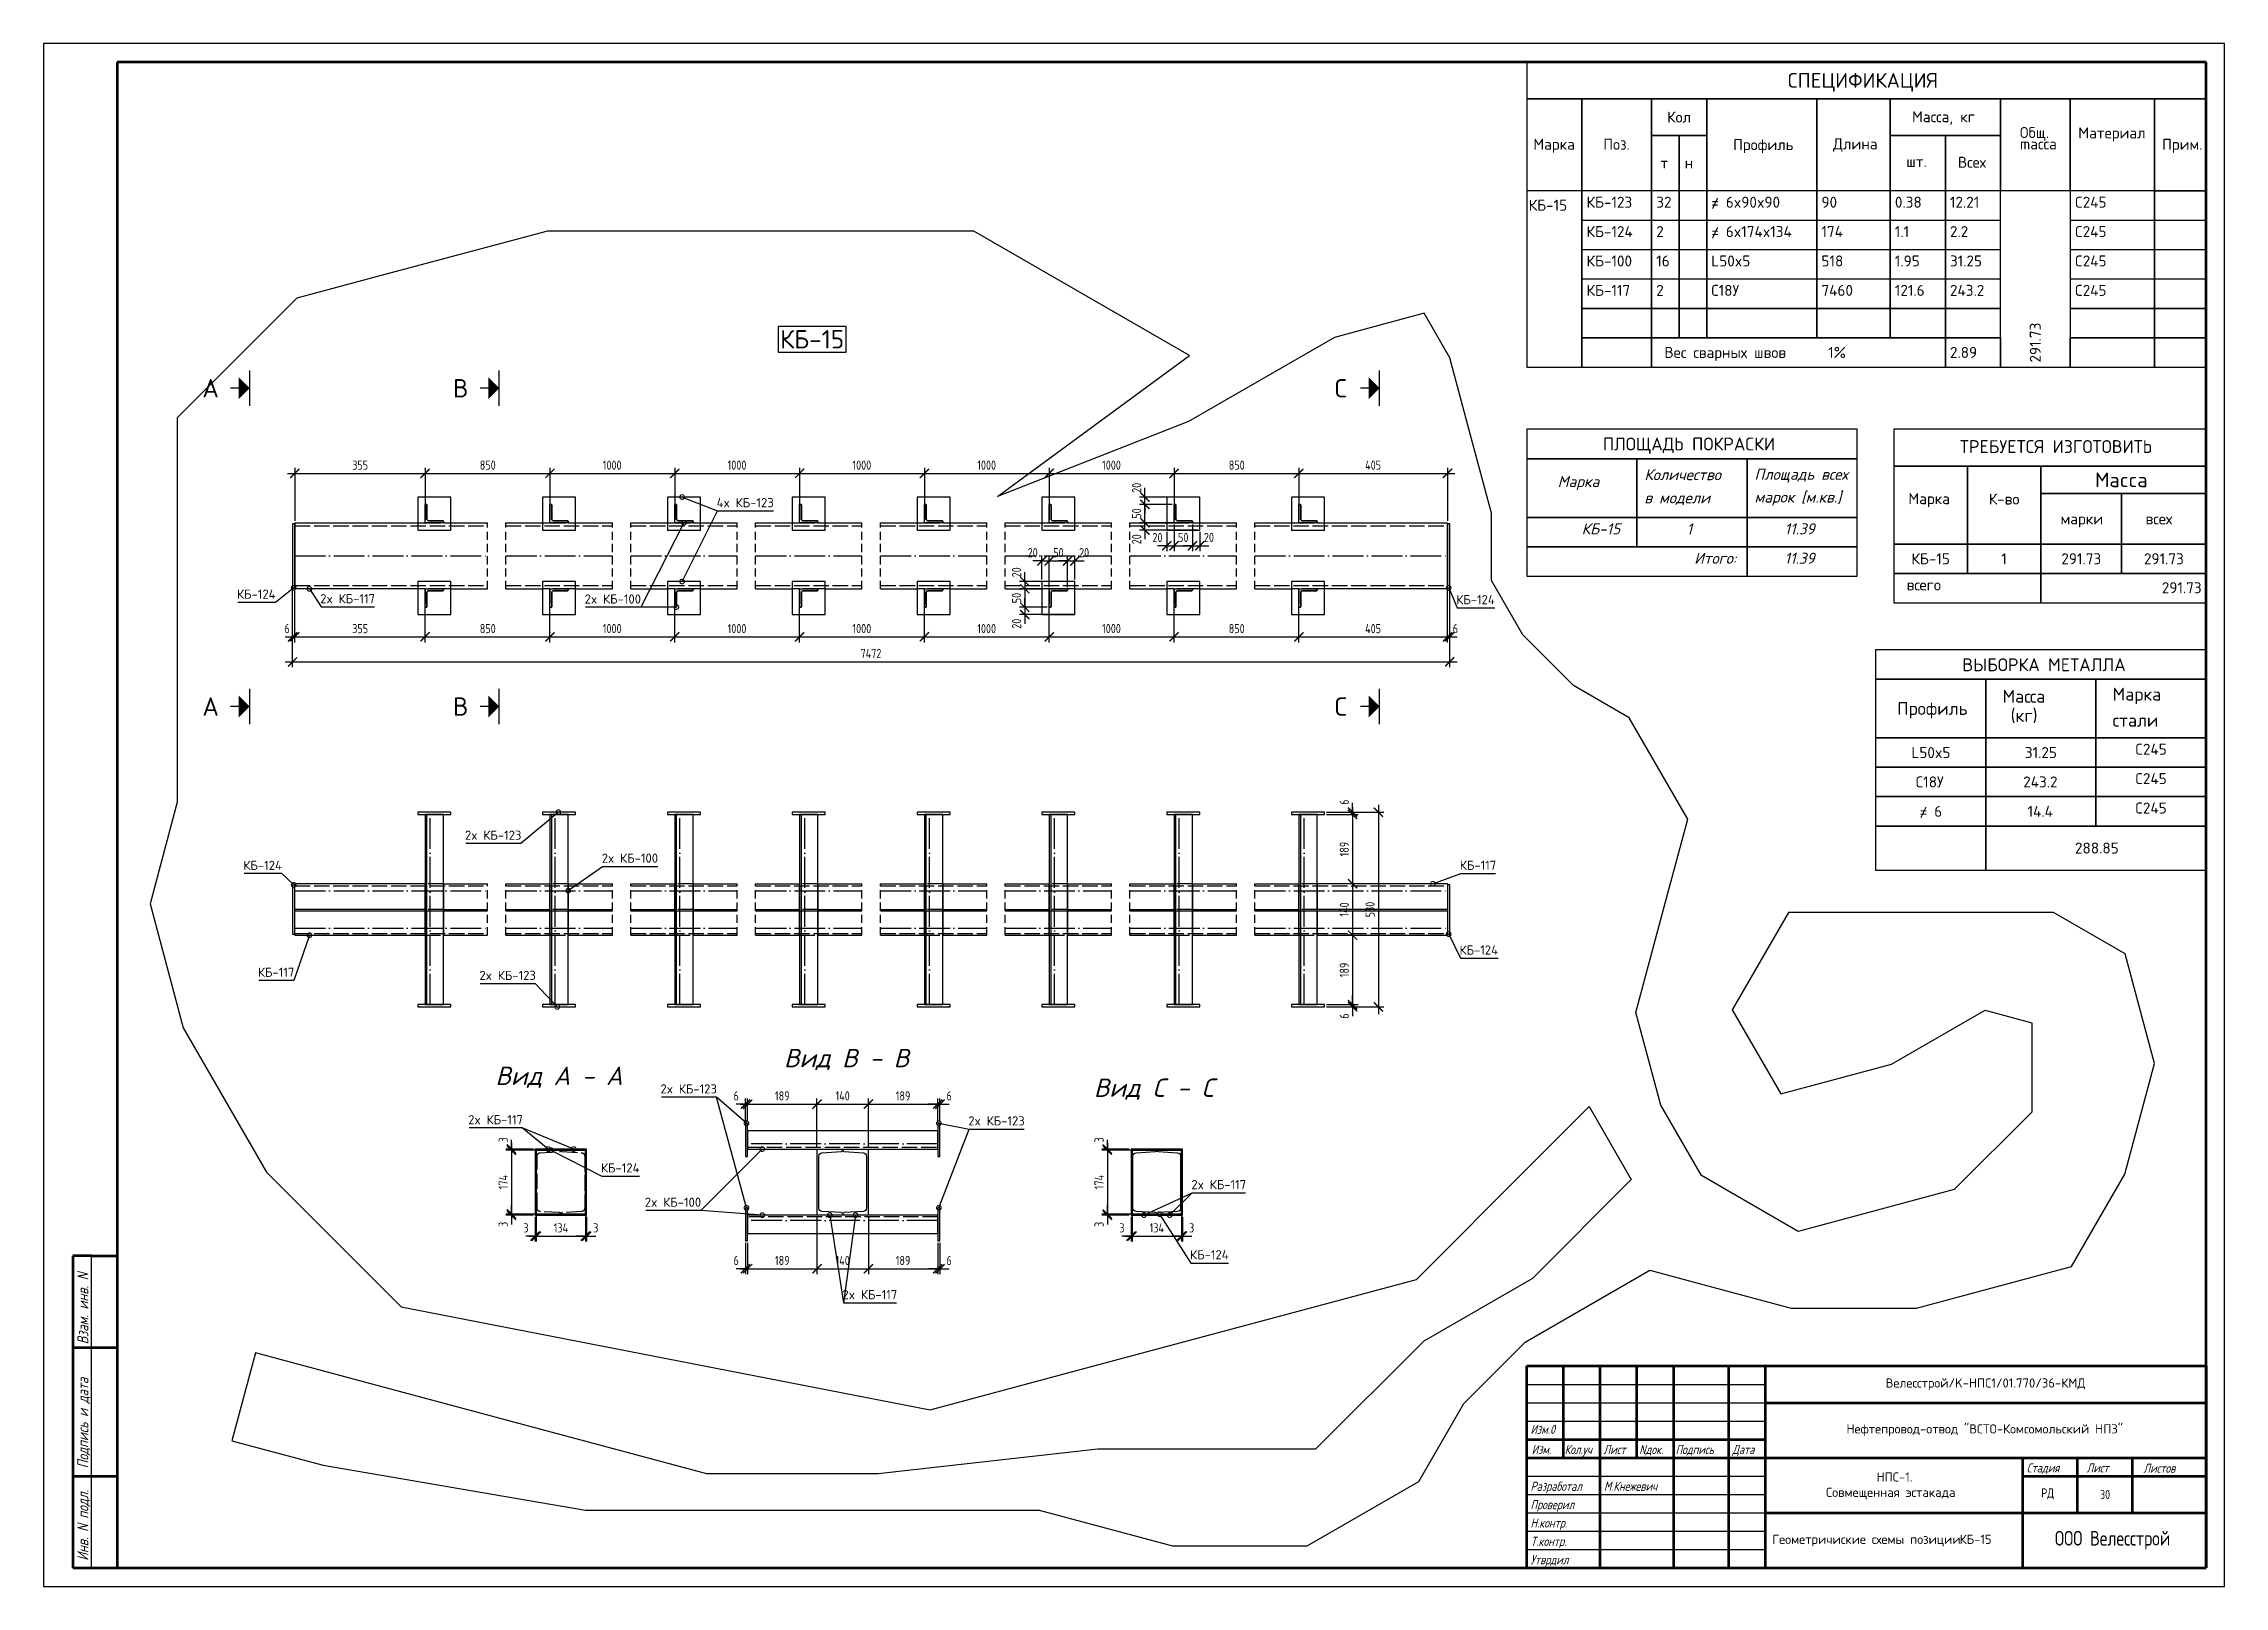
# Paper-space layout 'Layout1' of a CAD drawing. Extents: x 0 to 594, y 0 to 420.
import ezdxf
from ezdxf.enums import TextEntityAlignment as Align

# ---------------------------------------------------------------- set-up
doc = ezdxf.new("R2010")
doc.units = 0
for name, pattern in [('ACAD_ISO02W100', [15, 12, -3]), ('ACAD_ISO04W100', [30, 24, -3, 0, -3]), ('DASHED2', [9.525, 6.35, -3.175])]:
    doc.linetypes.add(name, pattern=pattern)
doc.layers.get('0').update_dxf_attribs({"linetype": 'CONTINUOUS'})
doc.layers.get('DEFPOINTS').update_dxf_attribs({"linetype": 'CONTINUOUS'})
for name, color, linetype in [('1', 7, 'CONTINUOUS'), ('AS_DIM_ON', 7, 'CONTINUOUS'), ('Welds', 241, 'CONTINUOUS')]:
    doc.layers.add(name, color=color, linetype=linetype)
doc.styles.add('ARIAL', font='isocpeur.ttf')
doc.styles.add('ISOCPEUR', font='isocpeur.ttf', dxfattribs={"height": 2.5})
doc.styles.add('isocpeurItalic', font='isocpeui.ttf', dxfattribs={"height": 5})
doc.styles.add('RUS_Standart', font='isocpeur.ttf', dxfattribs={"width": 0.8, "height": 2.5})
doc.styles.get("Standard").update_dxf_attribs({"font": 'isocpeur.ttf', "height": 2.5})
doc.linetypes.add('I_I', pattern='A,1e-05,[1,I.shx,S=1,R=0,X=0,Y=0],-1,[1,I.shx,S=1,R=0,X=0,Y=0]', length=1.00001)
doc.linetypes.add('I_I___I_I', pattern='A,4e-05,[1,I,S=1,R=0,X=0,Y=0],-1,[1,I,S=1,R=0,X=0,Y=0],-2,[1,I,S=1,R=0,X=0,Y=0],-1,[1,I,S=1,R=0,X=0,Y=0]', length=4.00004)
doc.dimstyles.new('DSC_DIM_STYLE1', dxfattribs={"dimtxt": 2.5, "dimasz": 2.5, "dimexe": 1.5, "dimexo": 0.5, "dimgap": 1, "dimtad": 1, "dimdec": 0, "dimlfac": 10, "dimdsep": 46, "dimtxsty": 'RUS_Standart', "dimblk": 'ARCHTICK', "dimcen": 0, "dimdle": 2, "dimclrd": 1, "dimclre": 1, "dimclrt": 7, "dimadec": 0, "dimazin": 0, "dimtfac": 1, "dimtdec": 0, "dimtmove": 1, "dimatfit": 3, "dimldrblk": 'DOTSMALL', "dimfxl": 1, "dimtolj": 1, "dimtzin": 0, "dimarcsym": 0})

psp = doc.layouts.get("Layout1")

# ---------------------------------------------------------------- texts
for s, height, style, p in [('СПЕЦИФИКАЦИЯ ', 4, 'ISOCPEUR', (475.1, 408)), ('Кол', 3, 'ISOCPEUR', (442.2, 398.5)), ('Масса, кг', 3, 'ISOCPEUR', (508.92, 398.6)), (' Марка ', 3, 'ISOCPEUR', (403.85, 391.1)), ('Поз.', 3, 'ISOCPEUR', (424.82, 391.1)), ('Профиль', 3, 'ISOCPEUR', (460.2, 391)), (' Длина ', 3, 'ISOCPEUR', (485.5, 391.2)), ('Общ.', 3, 'ISOCPEUR', (538.3, 394.3)), ('mасса', 3, 'ISOCPEUR', (538.3, 391.2)), ('Материал', 3, 'ISOCPEUR', (554.2, 394.2)), ('Прим.', 3, 'ISOCPEUR', (577.05, 391.08)), ('т', 3, 'ISOCPEUR', (440.4, 386)), ('н ', 3, 'ISOCPEUR', (447, 386)), ('шт.', 3, 'ISOCPEUR', (507.35, 386.4)), (' Всех ', 3, 'ISOCPEUR', (519.5, 386.2)), ('КБ-15', 3, 'ISOCPEUR', (404.5, 374.52)), ('КБ-123', 3, 'ISOCPEUR', (420.25, 375.33)), ('32', 3, 'ISOCPEUR', (439.25, 375.33)), ('≠ 6x90x90', 3, 'ISOCPEUR', (454.25, 375.33)), ('90', 3, 'ISOCPEUR', (484.25, 375.33)), ('0.38', 3, 'ISOCPEUR', (504.25, 375.33)), ('12.21', 3, 'ISOCPEUR', (519.25, 375.33)), ('C245', 3, 'ISOCPEUR', (553.25, 375.33)), ('КБ-124', 3, 'ISOCPEUR', (420.25, 367.33)), ('2', 3, 'ISOCPEUR', (439.25, 367.33)), ('≠ 6x174x134', 3, 'ISOCPEUR', (454.25, 367.33)), ('174', 3, 'ISOCPEUR', (484.25, 367.33)), ('1.1', 3, 'ISOCPEUR', (504.25, 367.33)), ('2.2', 3, 'ISOCPEUR', (519.25, 367.33)), ('C245', 3, 'ISOCPEUR', (553.25, 367.33)), ('518', 3, 'ISOCPEUR', (484.25, 359.33)), ('31.25', 3, 'ISOCPEUR', (519.25, 359.33)), ('C245', 3, 'ISOCPEUR', (553.25, 359.33)), ('КБ-100', 3, 'ISOCPEUR', (420.25, 359.33)), ('16', 3, 'ISOCPEUR', (439.25, 359.33)), ('L50x5', 3, 'ISOCPEUR', (454.25, 359.33)), ('1.95', 3, 'ISOCPEUR', (504.25, 359.33)), ('КБ-117', 3, 'ISOCPEUR', (420.25, 351.33)), ('2', 3, 'ISOCPEUR', (439.25, 351.33)), ('С18У', 3, 'ISOCPEUR', (454.25, 351.33)), ('7460', 3, 'ISOCPEUR', (484.25, 351.33)), ('121.6', 3, 'ISOCPEUR', (504.25, 351.33)), ('243.2', 3, 'ISOCPEUR', (519.25, 351.33)), ('C245', 3, 'ISOCPEUR', (553.25, 351.33)), (' Вес сварных швов      1%', 3, 'ISOCPEUR', (439.55, 334.43)), ('2.89', 3, 'ISOCPEUR', (519.25, 334.43)), ('        ТРЕБУЕТСЯ ИЗГОТОВИТЬ ', 3.5, 'ISOCPEUR', (504.1, 308.55)), ('     Macca', 4, 'ISOCPEUR', (546.05, 299.25)), ('  Марка ', 3, 'ISOCPEUR', (504.1, 294.62)), ('   К-во', 3, 'ISOCPEUR', (524.1, 294.52)), ('  марки', 3, 'ISOCPEUR', (545.55, 289.12)), ('всех ', 3, 'ISOCPEUR', (572.53, 289.12)), ('КБ-15', 3, 'isocpeurItalic', (418.94, 286.4)), ('1', 3, 'isocpeurItalic', (447.54, 286.4)), ('11.39', 3, 'isocpeurItalic', (474.2, 286.4)), ('Итого:', 3, 'isocpeurItalic', (449.59, 278.4)), ('11.39', 3, 'isocpeurItalic', (474.2, 278.4)), ('КБ-15', 3, 'ISOCPEUR', (508.75, 278.25)), ('1', 3, 'ISOCPEUR', (533.25, 278.25)), ('291.73', 3, 'ISOCPEUR', (549.59, 278.25)), ('291.73', 3, 'ISOCPEUR', (572.09, 278.25)), (' вс', 3, 'ISOCPEUR', (505.55, 271.15)), ('его', 3, 'ISOCPEUR', (510.95, 271.15)), ('291.73', 3, 'ISOCPEUR', (576.95, 270.37)), (' ВЫБОРКА МЕТАЛЛА', 3.5, 'ISOCPEUR', (520.4, 249.15)), ('  Мас', 3.5, 'ISOCPEUR', (529.1, 240.55)), ('  Марка', 3.5, 'ISOCPEUR', (559.1, 241.15)), ('Профиль', 3.5, 'ISOCPEUR', (504.9, 237.25)), ('   (кг)', 3.5, 'ISOCPEUR', (529.1, 235.35)), ('са', 3.5, 'ISOCPEUR', (541, 240.55)), ('  стали', 3.5, 'ISOCPEUR', (559.1, 234.05)), ('L50x5', 3, 'ISOCPEUR', (508.75, 225.5)), ('31.25', 3, 'ISOCPEUR', (539.65, 225.5)), ('C245', 3, 'ISOCPEUR', (569.65, 226.4)), ('С18У', 3, 'ISOCPEUR', (509.95, 217.5)), ('243.2', 3, 'ISOCPEUR', (539.2, 217.5)), ('C245', 3, 'ISOCPEUR', (569.65, 218.4)), ('≠ 6', 3, 'ISOCPEUR', (511, 209.5)), ('14.4', 3, 'ISOCPEUR', (540.4, 209.5)), ('C245', 3, 'ISOCPEUR', (569.65, 210.4)), ('288.85', 3, 'ISOCPEUR', (553.3, 199.5))]:
    psp.add_text(s, height=height, dxfattribs=dict(style=style)).set_placement(p)
at = {"color": 7}
for s, height, style, p in [('КБ-15', 5, 'ISOCPEUR', (200.59, 337.02)), ('A', 5, 'ISOCPEUR', (43.24, 323.67)), ('B', 5, 'ISOCPEUR', (111.48, 323.67)), ('C', 5, 'ISOCPEUR', (351.52, 323.67)), ('ПЛОЩАДЬ ПОКРАСКИ ', 3.5, 'ISOCPEUR', (424.67, 309.25)), (' Количество', 3, 'isocpeurItalic', (434.1, 301.15)), (' Площадь всех', 3, 'isocpeurItalic', (464.1, 301.25)), ('Марка', 3, 'isocpeurItalic', (412.4, 299.3)), (' марок [м.кв.]', 3, 'isocpeurItalic', (464.1, 295.05)), (' в модели', 3, 'isocpeurItalic', (434.1, 294.85)), ('A', 5, 'ISOCPEUR', (43.24, 237.03)), ('B', 5, 'ISOCPEUR', (111.48, 237.03)), ('C', 5, 'ISOCPEUR', (351.52, 237.03)), ('Вид B - B', 5, 'isocpeurItalic', (201.67, 141.33)), ('Вид A - A', 5, 'isocpeurItalic', (123.07, 136.49)), ('Вид C - C', 5, 'isocpeurItalic', (286.07, 133.26))]:
    psp.add_text(s, height=height, dxfattribs=dict(at, style=style)).set_placement(p)
at = {"style": 'ISOCPEUR'}
psp.add_text('291.73', height=3, rotation=90, dxfattribs=at).set_placement((544, 333.18))
at = {"color": 1, "style": 'ISOCPEUR'}
for s, p in [('4x КБ-123', (183.32, 293.78)), ('КБ-124', (52.68, 268.88)), ('2x КБ-117', (75.34, 267.63)), ('2x КБ-100', (147.38, 267.55)), ('КБ-124', (384.77, 267.37)), ('2x КБ-123', (114.76, 203.25)), ('КБ-124', (54.41, 195.04)), ('2x КБ-100', (152.02, 197)), ('КБ-117', (385.74, 195.06)), ('КБ-124', (385.65, 171.99)), ('КБ-117', (58.37, 165.94)), ('2x КБ-123', (118.7, 165.08)), ('2x КБ-123', (168.01, 134.18)), ('2x КБ-117', (115.64, 125.79)), ('2x КБ-123', (251.85, 125.48)), ('КБ-124', (151.8, 112.68)), ('2x КБ-117', (312.63, 108.13)), ('2x КБ-100', (163.75, 103.33)), ('КБ-124', (312.27, 89.03)), ('2x КБ-117', (217.59, 78.17))]:
    psp.add_text(s, height=2.5, dxfattribs=at).set_placement(p)
at = {"layer": 'AS_DIM_ON', "color": 7, "style": 'RUS_Standart', "width": 0.8}
for s, p in [('355', (84.06, 304)), ('850', (118.81, 304)), ('1000', (152.31, 304)), ('1000', (186.31, 304)), ('1000', (220.31, 304)), ('1000', (254.31, 304)), ('1000', (288.31, 304)), ('850', (322.81, 304)), ('405', (359.96, 304)), ('6', (65.61, 259.5)), ('355', (84.06, 259.5)), ('850', (118.81, 259.5)), ('1000', (152.31, 259.5)), ('1000', (186.31, 259.5)), ('1000', (220.31, 259.5)), ('1000', (254.31, 259.5)), ('1000', (288.31, 259.5)), ('850', (322.81, 259.5)), ('405', (359.96, 259.5)), ('6', (383.81, 259.5)), ('7472', (222.51, 252.71))]:
    psp.add_text(s, height=2.5, dxfattribs=at).set_placement(p)

# ---------------------------------------------------------------- blocks, each defined once
blk = doc.blocks.new('HYPERSTEELPAGEFRAME')
for p, q in [((594, 420), (0, 420)), ((0, 420), (0, 0)), ((594, 0), (594, 420)), ((13, 65), (13, 90)), ((13, 30), (13, 65)), ((13, 5), (13, 30)), ((0, 0), (594, 0))]:
    blk.add_line(p, q)
at = {"lineweight": 60}
for p, q in [((589, 415), (20, 415)), ((20, 415), (20, 5)), ((589, 5), (589, 415)), ((13, 90), (8, 90)), ((8, 90), (8, 5)), ((13, 90), (20, 90)), ((20, 90), (20, 5)), ((8, 65), (20, 65)), ((8, 30), (20, 30)), ((8, 5), (589, 5))]:
    blk.add_line(p, q, dxfattribs=at)
at = {"style": 'RUS_Standart', "oblique": 15, "width": 0.8}
for s, p in [('Взам. инв. N', (12.19, 65.88)), ('Подпись и дата', (12.19, 32.11)), ('Инв. N подл.', (12.19, 6.96))]:
    blk.add_text(s, height=3, rotation=90, dxfattribs=at).set_placement(p)
blk = doc.blocks.new('HYPERSTEELPAGEHEADER')
at = {"lineweight": 60}
for p, q in [((20, 60), (205, 60)), ((20, 5), (20, 60)), ((30, 35), (30, 60)), ((40, 5), (40, 60)), ((50, 35), (50, 60)), ((60, 5), (60, 60)), ((75, 5), (75, 60)), ((85, 5), (85, 60)), ((205, 60), (205, 5)), ((85, 50), (205, 50)), ((20, 40), (85, 40)), ((20, 35), (205, 35)), ((155, 35), (155, 5)), ((155, 30), (205, 30)), ((170, 20), (170, 35)), ((185, 20), (185, 35)), ((85, 20), (205, 20)), ((20, 5), (205, 5))]:
    blk.add_line(p, q, dxfattribs=at)
for p, q in [((20, 55), (85, 55)), ((20, 50), (85, 50)), ((20, 45), (85, 45)), ((20, 30), (85, 30)), ((20, 25), (85, 25)), ((20, 20), (85, 20)), ((20, 15), (85, 15)), ((20, 10), (85, 10))]:
    blk.add_line(p, q)
at = {"style": 'RUS_Standart', "oblique": 15, "width": 0.8}
for s, p in [('Изм.', (21.3, 36.01)), ('Кол.уч', (30.29, 36.02)), ('Лист', (40.87, 36.01)), ('Nдок.', (50.61, 36)), ('Подпись', (60.53, 36.01)), ('Дата', (75.96, 36)), ('Стадия', (156.15, 31)), ('Лист', (172.44, 31)), ('Листов', (187.93, 30.92))]:
    blk.add_text(s, height=2.5, dxfattribs=at).set_placement(p)
at = {"style": 'ARIAL'}
blk.add_text('Геометричиские схемы позиции', height=2.5, dxfattribs=at).set_placement((86.87, 11.55))
for tag, p in [('PROJECT_NO_001', (103.06, 54.12)), ('BUILDING_001', (104.31, 43.71)), ('BUILDING_002', (110.87, 39.54)), ('PROJECT_001', (103.69, 28.33)), ('PROJECT_002', (103.5, 24.17)), ('POS_NUM', (137.87, 11.55))]:
    blk.add_attdef(tag, p, '', height=2.5)
at = {"style": 'RUS_Standart', "width": 0.8}
for tag, p, height in [('STAGE_001', (160.13, 24.18), 2.5), ('USERPROJATTR1_001', (162.88, 11.1), 4)]:
    blk.add_attdef(tag, p, '', height=height, dxfattribs=at)
at = {"style": 'RUS_Standart', "oblique": 15, "width": 0.8}
for tag, p in [('DRAWING_NO', (177.5, 25)), ('SHEETS', (195, 25))]:
    blk.add_attdef(tag, text='', height=2.5, dxfattribs=at).set_placement(p, align=Align.MIDDLE_CENTER)
at = {"layer": '1', "style": 'RUS_Standart', "oblique": 15, "width": 0.8}
for tag, p in [('GG', (21, 41.5)), ('REVISION_AUTHOR', (61, 41.5)), ('POST_1', (21, 26)), ('DETAILER', (41, 26)), ('POST_2', (21, 21)), ('POST_3', (21, 16)), ('POST_2_S', (41, 21)), ('POST_1_S', (41, 16)), ('POST_4', (21, 11)), ('POST_4_S', (41, 11)), ('POST_5', (21, 6)), ('POST_5_S', (41, 6))]:
    blk.add_attdef(tag, p, '', height=2.5, dxfattribs=at)
blk.add_attdef('REVISION_DATE', text='', height=2.5, dxfattribs=at).set_placement((79.83, 41.38), align=Align.CENTER)
blk = doc.blocks.new('_ArchTick')
at = {"color": 0, "linetype": 'ByBlock', "const_width": 0.15}
blk.add_lwpolyline([(-0.5, -0.5), (0.5, 0.5)], dxfattribs=at)
blk = doc.blocks.new('*D23')
at = {"color": 1, "lineweight": -2, "transparency": 16777216}
for p, q in [((349.41, 210.77), (358.03, 210.77)), ((349.41, 210.17), (358.03, 210.17)), ((356.53, 210.77), (356.53, 213.27)), ((356.53, 210.77), (356.53, 210.17)), ((356.53, 210.17), (356.53, 207.67))]:
    blk.add_line(p, q, dxfattribs=at)
at = {"layer": 'DEFPOINTS', "color": 0, "transparency": 16777216}
for p in [(348.91, 210.77, 75229.04), (348.91, 210.17, 75229.04), (356.53, 210.17)]:
    blk.add_point(p, dxfattribs=at)
at = {"color": 1, "lineweight": -2, "transparency": 16777216, "xscale": 2.5, "yscale": 2.5, "zscale": 2.5}
for p, rotation in [((356.53, 210.77), 270), ((356.53, 210.17), 90)]:
    blk.add_blockref('_ArchTick', p, dxfattribs=dict(at, rotation=rotation))
at = {"color": 7, "transparency": 16777216, "insert": (354.28, 213.49), "char_height": 2.5, "attachment_point": 5, "rotation": 90, "style": 'RUS_Standart'}
blk.add_mtext('\\A1;6', dxfattribs=at)
blk = doc.blocks.new('_DotSmall')
at = {"color": 0, "linetype": 'ByBlock', "const_width": 0.5}
blk.add_lwpolyline([(-0.0625, 0, 1), (0.0625, 0, 1)], format="xyb", close=True, dxfattribs=at)
blk = doc.blocks.new('*D24')
at = {"color": 1, "lineweight": -2, "transparency": 16777216}
for p, q in [((349.41, 210.17), (358.03, 210.17)), ((356.53, 212.17), (356.53, 189.27)), ((356.03, 191.27), (355.03, 191.27))]:
    blk.add_line(p, q, dxfattribs=at)
at = {"layer": 'DEFPOINTS', "color": 0, "transparency": 16777216}
for p in [(348.91, 210.17, 75229.04), (356.53, 191.27), (356.53, 191.27)]:
    blk.add_point(p, dxfattribs=at)
at = {"color": 1, "lineweight": -2, "transparency": 16777216, "xscale": 2.5, "yscale": 2.5, "zscale": 2.5}
for p, rotation in [((356.53, 210.17), 90), ((356.53, 191.27), 270)]:
    blk.add_blockref('_ArchTick', p, dxfattribs=dict(at, rotation=rotation))
at = {"color": 7, "transparency": 16777216, "insert": (354.28, 200.72), "char_height": 2.5, "attachment_point": 5, "rotation": 90, "style": 'RUS_Standart'}
blk.add_mtext('\\A1;189', dxfattribs=at)
blk = doc.blocks.new('*D25')
at = {"color": 1, "lineweight": -2, "transparency": 16777216}
for p, q in [((356.03, 191.27), (355.03, 191.27)), ((356.53, 193.27), (356.53, 175.27)), ((356.03, 177.27), (355.03, 177.27))]:
    blk.add_line(p, q, dxfattribs=at)
at = {"layer": 'DEFPOINTS', "color": 0, "transparency": 16777216}
for p in [(356.53, 191.27), (356.53, 177.27), (356.53, 177.27)]:
    blk.add_point(p, dxfattribs=at)
at = {"color": 1, "lineweight": -2, "transparency": 16777216, "xscale": 2.5, "yscale": 2.5, "zscale": 2.5}
for p, rotation in [((356.53, 191.27), 90), ((356.53, 177.27), 270)]:
    blk.add_blockref('_ArchTick', p, dxfattribs=dict(at, rotation=rotation))
at = {"color": 7, "transparency": 16777216, "insert": (354.28, 184.27), "char_height": 2.5, "attachment_point": 5, "rotation": 90, "style": 'RUS_Standart'}
blk.add_mtext('\\A1;140', dxfattribs=at)
blk = doc.blocks.new('*D26')
at = {"color": 1, "lineweight": -2, "transparency": 16777216}
for p, q in [((356.53, 179.27), (356.53, 156.37)), ((356.03, 177.27), (355.03, 177.27)), ((349.41, 158.37), (358.03, 158.37))]:
    blk.add_line(p, q, dxfattribs=at)
at = {"layer": 'DEFPOINTS', "color": 0, "transparency": 16777216}
for p in [(356.53, 177.27), (348.91, 158.37, 75229.04), (356.53, 158.37)]:
    blk.add_point(p, dxfattribs=at)
at = {"color": 1, "lineweight": -2, "transparency": 16777216, "xscale": 2.5, "yscale": 2.5, "zscale": 2.5}
for p, rotation in [((356.53, 177.27), 90), ((356.53, 158.37), 270)]:
    blk.add_blockref('_ArchTick', p, dxfattribs=dict(at, rotation=rotation))
at = {"color": 7, "transparency": 16777216, "insert": (354.28, 167.82), "char_height": 2.5, "attachment_point": 5, "rotation": 90, "style": 'RUS_Standart'}
blk.add_mtext('\\A1;189', dxfattribs=at)
blk = doc.blocks.new('*D27')
at = {"color": 1, "lineweight": -2, "transparency": 16777216}
for p, q in [((356.53, 158.37), (356.53, 160.87)), ((349.41, 158.37), (358.03, 158.37)), ((349.41, 157.77), (358.03, 157.77)), ((356.53, 158.37), (356.53, 157.77)), ((356.53, 157.77), (356.53, 155.27))]:
    blk.add_line(p, q, dxfattribs=at)
at = {"layer": 'DEFPOINTS', "color": 0, "transparency": 16777216}
for p in [(348.91, 158.37, 75229.04), (348.91, 157.77), (356.53, 157.77)]:
    blk.add_point(p, dxfattribs=at)
at = {"color": 1, "lineweight": -2, "transparency": 16777216, "xscale": 2.5, "yscale": 2.5, "zscale": 2.5}
for p, rotation in [((356.53, 158.37), 270), ((356.53, 157.77), 90)]:
    blk.add_blockref('_ArchTick', p, dxfattribs=dict(at, rotation=rotation))
at = {"color": 7, "transparency": 16777216, "insert": (354.28, 155.27), "char_height": 2.5, "attachment_point": 5, "rotation": 90, "style": 'RUS_Standart'}
blk.add_mtext('\\A1;6', dxfattribs=at)
blk = doc.blocks.new('*D28')
at = {"color": 1, "lineweight": -2, "transparency": 16777216}
for p, q in [((349.41, 210.77), (365.06, 210.77)), ((363.56, 212.77), (363.56, 155.77)), ((349.41, 157.77), (365.06, 157.77))]:
    blk.add_line(p, q, dxfattribs=at)
at = {"layer": 'DEFPOINTS', "color": 0, "transparency": 16777216}
for p in [(348.91, 210.77, 75229.04), (348.91, 157.77), (363.56, 157.77)]:
    blk.add_point(p, dxfattribs=at)
at = {"color": 1, "lineweight": -2, "transparency": 16777216, "xscale": 2.5, "yscale": 2.5, "zscale": 2.5}
for p, rotation in [((363.56, 210.77), 90), ((363.56, 157.77), 270)]:
    blk.add_blockref('_ArchTick', p, dxfattribs=dict(at, rotation=rotation))
at = {"color": 7, "transparency": 16777216, "insert": (361.31, 184.27), "char_height": 2.5, "attachment_point": 5, "rotation": 90, "style": 'RUS_Standart'}
blk.add_mtext('\\A1;530', dxfattribs=at)
blk = doc.blocks.new('*D29')
at = {"color": 1, "lineweight": -2, "transparency": 16777216}
for p, q in [((271.91, 279.18), (269.41, 279.18)), ((271.91, 274.07), (271.91, 280.68)), ((271.91, 279.18), (273.91, 279.18)), ((273.91, 272.07), (273.91, 280.68)), ((273.91, 279.18), (276.41, 279.18))]:
    blk.add_line(p, q, dxfattribs=at)
at = {"layer": 'DEFPOINTS', "color": 0, "transparency": 16777216}
for p in [(273.91, 279.18), (271.91, 273.57, -366468.1), (273.91, 271.57)]:
    blk.add_point(p, dxfattribs=at)
at = {"color": 1, "lineweight": -2, "transparency": 16777216, "xscale": 2.5, "yscale": 2.5, "zscale": 2.5}
blk.add_blockref('_ArchTick', (271.91, 279.18), dxfattribs=at)
at = {"color": 1, "lineweight": -2, "transparency": 16777216, "xscale": 2.5, "yscale": 2.5, "zscale": 2.5, "rotation": 180}
blk.add_blockref('_ArchTick', (273.91, 279.18), dxfattribs=at)
at = {"color": 7, "transparency": 16777216, "insert": (269.41, 281.43), "char_height": 2.5, "attachment_point": 5, "style": 'RUS_Standart'}
blk.add_mtext('\\A1;20', dxfattribs=at)
blk = doc.blocks.new('*D30')
at = {"color": 1, "lineweight": -2, "transparency": 16777216}
for p, q in [((271.91, 279.18), (280.91, 279.18)), ((273.91, 272.07), (273.91, 280.68)), ((278.91, 272.07), (278.91, 280.68))]:
    blk.add_line(p, q, dxfattribs=at)
at = {"layer": 'DEFPOINTS', "color": 0, "transparency": 16777216}
for p in [(278.91, 279.18), (273.91, 271.57), (278.91, 271.57)]:
    blk.add_point(p, dxfattribs=at)
at = {"color": 1, "lineweight": -2, "transparency": 16777216, "xscale": 2.5, "yscale": 2.5, "zscale": 2.5, "rotation": 180}
blk.add_blockref('_ArchTick', (273.91, 279.18), dxfattribs=at)
at = {"color": 1, "lineweight": -2, "transparency": 16777216, "xscale": 2.5, "yscale": 2.5, "zscale": 2.5}
blk.add_blockref('_ArchTick', (278.91, 279.18), dxfattribs=at)
at = {"color": 7, "transparency": 16777216, "insert": (276.41, 281.43), "char_height": 2.5, "attachment_point": 5, "style": 'RUS_Standart'}
blk.add_mtext('\\A1;50', dxfattribs=at)
blk = doc.blocks.new('*D31')
at = {"color": 1, "lineweight": -2, "transparency": 16777216}
for p, q in [((278.91, 279.18), (276.41, 279.18)), ((278.91, 272.07), (278.91, 280.68)), ((278.91, 279.18), (280.91, 279.18)), ((280.91, 274.07), (280.91, 280.68)), ((280.91, 279.18), (283.41, 279.18))]:
    blk.add_line(p, q, dxfattribs=at)
at = {"layer": 'DEFPOINTS', "color": 0, "transparency": 16777216}
for p in [(280.91, 279.18), (280.91, 273.57, -366468.1), (278.91, 271.57)]:
    blk.add_point(p, dxfattribs=at)
at = {"color": 1, "lineweight": -2, "transparency": 16777216, "xscale": 2.5, "yscale": 2.5, "zscale": 2.5}
blk.add_blockref('_ArchTick', (278.91, 279.18), dxfattribs=at)
at = {"color": 1, "lineweight": -2, "transparency": 16777216, "xscale": 2.5, "yscale": 2.5, "zscale": 2.5, "rotation": 180}
blk.add_blockref('_ArchTick', (280.91, 279.18), dxfattribs=at)
at = {"color": 7, "transparency": 16777216, "insert": (283.41, 281.43), "char_height": 2.5, "attachment_point": 5, "style": 'RUS_Standart'}
blk.add_mtext('\\A1;20', dxfattribs=at)
blk = doc.blocks.new('*D32')
at = {"color": 1, "lineweight": -2, "transparency": 16777216}
for p, q in [((280.41, 273.57), (265.77, 273.57)), ((267.27, 273.57), (267.27, 276.07)), ((267.27, 273.57), (267.27, 271.57)), ((280.41, 271.57), (265.77, 271.57)), ((267.27, 271.57), (267.27, 269.07))]:
    blk.add_line(p, q, dxfattribs=at)
at = {"layer": 'DEFPOINTS', "color": 0, "transparency": 16777216}
for p in [(280.91, 273.57, -366468.1), (267.27, 271.57), (280.91, 271.57)]:
    blk.add_point(p, dxfattribs=at)
at = {"color": 1, "lineweight": -2, "transparency": 16777216, "xscale": 2.5, "yscale": 2.5, "zscale": 2.5}
for p, rotation in [((267.27, 273.57), 270), ((267.27, 271.57), 90)]:
    blk.add_blockref('_ArchTick', p, dxfattribs=dict(at, rotation=rotation))
at = {"color": 7, "transparency": 16777216, "insert": (265.02, 276.07), "char_height": 2.5, "attachment_point": 5, "rotation": 90, "style": 'RUS_Standart'}
blk.add_mtext('\\A1;20', dxfattribs=at)
blk = doc.blocks.new('*D33')
at = {"color": 1, "lineweight": -2, "transparency": 16777216}
for p, q in [((267.27, 273.57), (267.27, 264.57)), ((280.41, 271.57), (265.77, 271.57)), ((273.39, 266.57), (265.77, 266.57))]:
    blk.add_line(p, q, dxfattribs=at)
at = {"layer": 'DEFPOINTS', "color": 0, "transparency": 16777216}
for p in [(280.91, 271.57), (267.27, 266.57), (273.89, 266.57, -366468.7)]:
    blk.add_point(p, dxfattribs=at)
at = {"color": 1, "lineweight": -2, "transparency": 16777216, "xscale": 2.5, "yscale": 2.5, "zscale": 2.5}
for p, rotation in [((267.27, 271.57), 90), ((267.27, 266.57), 270)]:
    blk.add_blockref('_ArchTick', p, dxfattribs=dict(at, rotation=rotation))
at = {"color": 7, "transparency": 16777216, "insert": (265.02, 269.07), "char_height": 2.5, "attachment_point": 5, "rotation": 90, "style": 'RUS_Standart'}
blk.add_mtext('\\A1;50', dxfattribs=at)
blk = doc.blocks.new('*D34')
at = {"color": 1, "lineweight": -2, "transparency": 16777216}
for p, q in [((267.27, 266.57), (267.27, 269.07)), ((273.39, 266.57), (265.77, 266.57)), ((280.41, 264.57), (265.77, 264.57)), ((267.27, 266.57), (267.27, 264.57)), ((267.27, 264.57), (267.27, 262.07))]:
    blk.add_line(p, q, dxfattribs=at)
at = {"layer": 'DEFPOINTS', "color": 0, "transparency": 16777216}
for p in [(267.27, 264.57), (273.89, 266.57, -366468.7), (280.91, 264.57, -366468.1)]:
    blk.add_point(p, dxfattribs=at)
at = {"color": 1, "lineweight": -2, "transparency": 16777216, "xscale": 2.5, "yscale": 2.5, "zscale": 2.5}
for p, rotation in [((267.27, 266.57), 270), ((267.27, 264.57), 90)]:
    blk.add_blockref('_ArchTick', p, dxfattribs=dict(at, rotation=rotation))
at = {"color": 7, "transparency": 16777216, "insert": (265.02, 262.07), "char_height": 2.5, "attachment_point": 5, "rotation": 90, "style": 'RUS_Standart'}
blk.add_mtext('\\A1;20', dxfattribs=at)
blk = doc.blocks.new('*D35')
at = {"color": 1, "lineweight": -2, "transparency": 16777216}
for p, q in [((305.91, 287.07), (305.91, 281.8)), ((307.91, 289.07), (307.91, 281.8)), ((305.91, 283.3), (303.41, 283.3)), ((305.91, 283.3), (307.91, 283.3)), ((307.91, 283.3), (310.41, 283.3))]:
    blk.add_line(p, q, dxfattribs=at)
at = {"layer": 'DEFPOINTS', "color": 0, "transparency": 16777216}
for p in [(305.91, 287.57, -366468.1), (307.91, 289.57), (307.91, 283.3)]:
    blk.add_point(p, dxfattribs=at)
at = {"color": 1, "lineweight": -2, "transparency": 16777216, "xscale": 2.5, "yscale": 2.5, "zscale": 2.5}
blk.add_blockref('_ArchTick', (305.91, 283.3), dxfattribs=at)
at = {"color": 1, "lineweight": -2, "transparency": 16777216, "xscale": 2.5, "yscale": 2.5, "zscale": 2.5, "rotation": 180}
blk.add_blockref('_ArchTick', (307.91, 283.3), dxfattribs=at)
at = {"color": 7, "transparency": 16777216, "insert": (303.41, 285.55), "char_height": 2.5, "attachment_point": 5, "style": 'RUS_Standart'}
blk.add_mtext('\\A1;20', dxfattribs=at)
blk = doc.blocks.new('*D36')
at = {"color": 1, "lineweight": -2, "transparency": 16777216}
for p, q in [((307.91, 289.07), (307.91, 281.8)), ((312.91, 289.07), (312.91, 281.8)), ((305.91, 283.3), (314.91, 283.3))]:
    blk.add_line(p, q, dxfattribs=at)
at = {"layer": 'DEFPOINTS', "color": 0, "transparency": 16777216}
for p in [(307.91, 289.57), (312.91, 289.57), (312.91, 283.3)]:
    blk.add_point(p, dxfattribs=at)
at = {"color": 1, "lineweight": -2, "transparency": 16777216, "xscale": 2.5, "yscale": 2.5, "zscale": 2.5, "rotation": 180}
blk.add_blockref('_ArchTick', (307.91, 283.3), dxfattribs=at)
at = {"color": 1, "lineweight": -2, "transparency": 16777216, "xscale": 2.5, "yscale": 2.5, "zscale": 2.5}
blk.add_blockref('_ArchTick', (312.91, 283.3), dxfattribs=at)
at = {"color": 7, "transparency": 16777216, "insert": (310.41, 285.55), "char_height": 2.5, "attachment_point": 5, "style": 'RUS_Standart'}
blk.add_mtext('\\A1;50', dxfattribs=at)
blk = doc.blocks.new('*D37')
at = {"color": 1, "lineweight": -2, "transparency": 16777216}
for p, q in [((312.91, 289.07), (312.91, 281.8)), ((314.91, 287.07), (314.91, 281.8)), ((312.91, 283.3), (310.41, 283.3)), ((312.91, 283.3), (314.91, 283.3)), ((314.91, 283.3), (317.41, 283.3))]:
    blk.add_line(p, q, dxfattribs=at)
at = {"layer": 'DEFPOINTS', "color": 0, "transparency": 16777216}
for p in [(312.91, 289.57), (314.91, 287.57, -366468.1), (314.91, 283.3)]:
    blk.add_point(p, dxfattribs=at)
at = {"color": 1, "lineweight": -2, "transparency": 16777216, "xscale": 2.5, "yscale": 2.5, "zscale": 2.5}
blk.add_blockref('_ArchTick', (312.91, 283.3), dxfattribs=at)
at = {"color": 1, "lineweight": -2, "transparency": 16777216, "xscale": 2.5, "yscale": 2.5, "zscale": 2.5, "rotation": 180}
blk.add_blockref('_ArchTick', (314.91, 283.3), dxfattribs=at)
at = {"color": 7, "transparency": 16777216, "insert": (317.41, 285.55), "char_height": 2.5, "attachment_point": 5, "style": 'RUS_Standart'}
blk.add_mtext('\\A1;20', dxfattribs=at)
blk = doc.blocks.new('*D38')
at = {"color": 1, "lineweight": -2, "transparency": 16777216}
for p, q in [((299.97, 289.57), (299.97, 292.07)), ((312.41, 289.57), (298.47, 289.57)), ((314.41, 287.57), (298.47, 287.57)), ((299.97, 287.57), (299.97, 289.57)), ((299.97, 287.57), (299.97, 285.07))]:
    blk.add_line(p, q, dxfattribs=at)
at = {"layer": 'DEFPOINTS', "color": 0, "transparency": 16777216}
for p in [(299.97, 289.57), (312.91, 289.57), (314.91, 287.57, -366468.1)]:
    blk.add_point(p, dxfattribs=at)
at = {"color": 1, "lineweight": -2, "transparency": 16777216, "xscale": 2.5, "yscale": 2.5, "zscale": 2.5}
for p, rotation in [((299.97, 289.57), 270), ((299.97, 287.57), 90)]:
    blk.add_blockref('_ArchTick', p, dxfattribs=dict(at, rotation=rotation))
at = {"color": 7, "transparency": 16777216, "insert": (297.72, 285.07), "char_height": 2.5, "attachment_point": 5, "rotation": 90, "style": 'RUS_Standart'}
blk.add_mtext('\\A1;20', dxfattribs=at)
blk = doc.blocks.new('*D39')
at = {"color": 1, "lineweight": -2, "transparency": 16777216}
for p, q in [((307.41, 294.57), (298.47, 294.57)), ((299.97, 287.57), (299.97, 296.57)), ((312.41, 289.57), (298.47, 289.57))]:
    blk.add_line(p, q, dxfattribs=at)
at = {"layer": 'DEFPOINTS', "color": 0, "transparency": 16777216}
for p in [(299.97, 294.57), (307.91, 294.57), (312.91, 289.57)]:
    blk.add_point(p, dxfattribs=at)
at = {"color": 1, "lineweight": -2, "transparency": 16777216, "xscale": 2.5, "yscale": 2.5, "zscale": 2.5}
for p, rotation in [((299.97, 294.57), 90), ((299.97, 289.57), 270)]:
    blk.add_blockref('_ArchTick', p, dxfattribs=dict(at, rotation=rotation))
at = {"color": 7, "transparency": 16777216, "insert": (297.72, 292.07), "char_height": 2.5, "attachment_point": 5, "rotation": 90, "style": 'RUS_Standart'}
blk.add_mtext('\\A1;50', dxfattribs=at)
blk = doc.blocks.new('*D40')
at = {"color": 1, "lineweight": -2, "transparency": 16777216}
for p, q in [((299.97, 296.57), (299.97, 299.07)), ((314.41, 296.57), (298.47, 296.57)), ((307.41, 294.57), (298.47, 294.57)), ((299.97, 294.57), (299.97, 296.57)), ((299.97, 294.57), (299.97, 292.07))]:
    blk.add_line(p, q, dxfattribs=at)
at = {"layer": 'DEFPOINTS', "color": 0, "transparency": 16777216}
for p in [(299.97, 296.57), (307.91, 294.57), (314.91, 296.57, -366468.1)]:
    blk.add_point(p, dxfattribs=at)
at = {"color": 1, "lineweight": -2, "transparency": 16777216, "xscale": 2.5, "yscale": 2.5, "zscale": 2.5}
for p, rotation in [((299.97, 296.57), 270), ((299.97, 294.57), 90)]:
    blk.add_blockref('_ArchTick', p, dxfattribs=dict(at, rotation=rotation))
at = {"color": 7, "transparency": 16777216, "insert": (297.72, 299.07), "char_height": 2.5, "attachment_point": 5, "rotation": 90, "style": 'RUS_Standart'}
blk.add_mtext('\\A1;20', dxfattribs=at)
blk = doc.blocks.new('*D41')
at = {"color": 1, "lineweight": -2, "transparency": 16777216}
for p, q in [((191.15, 93.56), (191.15, 84.97)), ((191.75, 93.56), (191.75, 84.97)), ((191.15, 86.47), (188.65, 86.47)), ((191.15, 86.47), (191.75, 86.47)), ((191.75, 86.47), (194.25, 86.47))]:
    blk.add_line(p, q, dxfattribs=at)
at = {"layer": 'DEFPOINTS', "color": 0, "transparency": 16777216}
for p in [(191.15, 94.06), (191.75, 94.06), (191.75, 86.47)]:
    blk.add_point(p, dxfattribs=at)
at = {"color": 1, "lineweight": -2, "transparency": 16777216, "xscale": 2.5, "yscale": 2.5, "zscale": 2.5}
blk.add_blockref('_ArchTick', (191.15, 86.47), dxfattribs=at)
at = {"color": 1, "lineweight": -2, "transparency": 16777216, "xscale": 2.5, "yscale": 2.5, "zscale": 2.5, "rotation": 180}
blk.add_blockref('_ArchTick', (191.75, 86.47), dxfattribs=at)
at = {"color": 7, "transparency": 16777216, "insert": (188.65, 88.72), "char_height": 2.5, "attachment_point": 5, "style": 'RUS_Standart'}
blk.add_mtext('\\A1;6', dxfattribs=at)
blk = doc.blocks.new('*D42')
at = {"color": 1, "lineweight": -2, "transparency": 16777216}
for p, q in [((210.65, 100.56), (210.65, 84.97)), ((191.75, 93.56), (191.75, 84.97)), ((189.75, 86.47), (212.65, 86.47))]:
    blk.add_line(p, q, dxfattribs=at)
at = {"layer": 'DEFPOINTS', "color": 0, "transparency": 16777216}
for p in [(210.65, 101.06), (191.75, 94.06), (210.65, 86.47)]:
    blk.add_point(p, dxfattribs=at)
at = {"color": 1, "lineweight": -2, "transparency": 16777216, "xscale": 2.5, "yscale": 2.5, "zscale": 2.5, "rotation": 180}
blk.add_blockref('_ArchTick', (191.75, 86.47), dxfattribs=at)
at = {"color": 1, "lineweight": -2, "transparency": 16777216, "xscale": 2.5, "yscale": 2.5, "zscale": 2.5}
blk.add_blockref('_ArchTick', (210.65, 86.47), dxfattribs=at)
at = {"color": 7, "transparency": 16777216, "insert": (201.2, 88.72), "char_height": 2.5, "attachment_point": 5, "style": 'RUS_Standart'}
blk.add_mtext('\\A1;189', dxfattribs=at)
blk = doc.blocks.new('*D43')
at = {"color": 1, "lineweight": -2, "transparency": 16777216}
for p, q in [((210.65, 100.56), (210.65, 84.97)), ((224.65, 100.56), (224.65, 84.97)), ((208.65, 86.47), (226.65, 86.47))]:
    blk.add_line(p, q, dxfattribs=at)
at = {"layer": 'DEFPOINTS', "color": 0, "transparency": 16777216}
for p in [(210.65, 101.06), (224.65, 101.06), (224.65, 86.47)]:
    blk.add_point(p, dxfattribs=at)
at = {"color": 1, "lineweight": -2, "transparency": 16777216, "xscale": 2.5, "yscale": 2.5, "zscale": 2.5, "rotation": 180}
blk.add_blockref('_ArchTick', (210.65, 86.47), dxfattribs=at)
at = {"color": 1, "lineweight": -2, "transparency": 16777216, "xscale": 2.5, "yscale": 2.5, "zscale": 2.5}
blk.add_blockref('_ArchTick', (224.65, 86.47), dxfattribs=at)
at = {"color": 7, "transparency": 16777216, "insert": (217.65, 88.72), "char_height": 2.5, "attachment_point": 5, "style": 'RUS_Standart'}
blk.add_mtext('\\A1;140', dxfattribs=at)
blk = doc.blocks.new('*D44')
at = {"color": 1, "lineweight": -2, "transparency": 16777216}
for p, q in [((224.65, 100.56), (224.65, 84.97)), ((243.55, 93.56), (243.55, 84.97)), ((222.65, 86.47), (245.55, 86.47))]:
    blk.add_line(p, q, dxfattribs=at)
at = {"layer": 'DEFPOINTS', "color": 0, "transparency": 16777216}
for p in [(224.65, 101.06), (243.55, 94.06), (243.55, 86.47)]:
    blk.add_point(p, dxfattribs=at)
at = {"color": 1, "lineweight": -2, "transparency": 16777216, "xscale": 2.5, "yscale": 2.5, "zscale": 2.5, "rotation": 180}
blk.add_blockref('_ArchTick', (224.65, 86.47), dxfattribs=at)
at = {"color": 1, "lineweight": -2, "transparency": 16777216, "xscale": 2.5, "yscale": 2.5, "zscale": 2.5}
blk.add_blockref('_ArchTick', (243.55, 86.47), dxfattribs=at)
at = {"color": 7, "transparency": 16777216, "insert": (234.1, 88.72), "char_height": 2.5, "attachment_point": 5, "style": 'RUS_Standart'}
blk.add_mtext('\\A1;189', dxfattribs=at)
blk = doc.blocks.new('*D45')
at = {"color": 1, "lineweight": -2, "transparency": 16777216}
for p, q in [((243.55, 93.56), (243.55, 84.97)), ((244.15, 93.56), (244.15, 84.97)), ((243.55, 86.47), (241.05, 86.47)), ((243.55, 86.47), (244.15, 86.47)), ((244.15, 86.47), (246.65, 86.47))]:
    blk.add_line(p, q, dxfattribs=at)
at = {"layer": 'DEFPOINTS', "color": 0, "transparency": 16777216}
for p in [(243.55, 94.06), (244.15, 94.06), (244.15, 86.47)]:
    blk.add_point(p, dxfattribs=at)
at = {"color": 1, "lineweight": -2, "transparency": 16777216, "xscale": 2.5, "yscale": 2.5, "zscale": 2.5}
blk.add_blockref('_ArchTick', (243.55, 86.47), dxfattribs=at)
at = {"color": 1, "lineweight": -2, "transparency": 16777216, "xscale": 2.5, "yscale": 2.5, "zscale": 2.5, "rotation": 180}
blk.add_blockref('_ArchTick', (244.15, 86.47), dxfattribs=at)
at = {"color": 7, "transparency": 16777216, "insert": (246.65, 88.72), "char_height": 2.5, "attachment_point": 5, "style": 'RUS_Standart'}
blk.add_mtext('\\A1;6', dxfattribs=at)
blk = doc.blocks.new('*D46')
at = {"color": 1, "lineweight": -2, "transparency": 16777216}
for p, q in [((191.15, 131.28), (188.65, 131.28)), ((191.15, 126.56), (191.15, 132.78)), ((191.15, 131.28), (191.75, 131.28)), ((191.75, 126.56), (191.75, 132.78)), ((191.75, 131.28), (194.25, 131.28))]:
    blk.add_line(p, q, dxfattribs=at)
at = {"layer": 'DEFPOINTS', "color": 0, "transparency": 16777216}
for p in [(191.75, 131.28), (191.15, 126.06), (191.75, 126.06)]:
    blk.add_point(p, dxfattribs=at)
at = {"color": 1, "lineweight": -2, "transparency": 16777216, "xscale": 2.5, "yscale": 2.5, "zscale": 2.5}
blk.add_blockref('_ArchTick', (191.15, 131.28), dxfattribs=at)
at = {"color": 1, "lineweight": -2, "transparency": 16777216, "xscale": 2.5, "yscale": 2.5, "zscale": 2.5, "rotation": 180}
blk.add_blockref('_ArchTick', (191.75, 131.28), dxfattribs=at)
at = {"color": 7, "transparency": 16777216, "insert": (188.65, 133.53), "char_height": 2.5, "attachment_point": 5, "style": 'RUS_Standart'}
blk.add_mtext('\\A1;6', dxfattribs=at)
blk = doc.blocks.new('*D47')
at = {"color": 1, "lineweight": -2, "transparency": 16777216}
for p, q in [((189.75, 131.28), (212.65, 131.28)), ((191.75, 126.56), (191.75, 132.78)), ((210.65, 119.56), (210.65, 132.78))]:
    blk.add_line(p, q, dxfattribs=at)
at = {"layer": 'DEFPOINTS', "color": 0, "transparency": 16777216}
for p in [(210.65, 131.28), (191.75, 126.06), (210.65, 119.06)]:
    blk.add_point(p, dxfattribs=at)
at = {"color": 1, "lineweight": -2, "transparency": 16777216, "xscale": 2.5, "yscale": 2.5, "zscale": 2.5, "rotation": 180}
blk.add_blockref('_ArchTick', (191.75, 131.28), dxfattribs=at)
at = {"color": 1, "lineweight": -2, "transparency": 16777216, "xscale": 2.5, "yscale": 2.5, "zscale": 2.5}
blk.add_blockref('_ArchTick', (210.65, 131.28), dxfattribs=at)
at = {"color": 7, "transparency": 16777216, "insert": (201.2, 133.53), "char_height": 2.5, "attachment_point": 5, "style": 'RUS_Standart'}
blk.add_mtext('\\A1;189', dxfattribs=at)
blk = doc.blocks.new('*D48')
at = {"color": 1, "lineweight": -2, "transparency": 16777216}
for p, q in [((208.65, 131.28), (226.65, 131.28)), ((210.65, 119.56), (210.65, 132.78)), ((224.65, 119.56), (224.65, 132.78))]:
    blk.add_line(p, q, dxfattribs=at)
at = {"layer": 'DEFPOINTS', "color": 0, "transparency": 16777216}
for p in [(224.65, 131.28), (210.65, 119.06), (224.65, 119.06)]:
    blk.add_point(p, dxfattribs=at)
at = {"color": 1, "lineweight": -2, "transparency": 16777216, "xscale": 2.5, "yscale": 2.5, "zscale": 2.5, "rotation": 180}
blk.add_blockref('_ArchTick', (210.65, 131.28), dxfattribs=at)
at = {"color": 1, "lineweight": -2, "transparency": 16777216, "xscale": 2.5, "yscale": 2.5, "zscale": 2.5}
blk.add_blockref('_ArchTick', (224.65, 131.28), dxfattribs=at)
at = {"color": 7, "transparency": 16777216, "insert": (217.65, 133.53), "char_height": 2.5, "attachment_point": 5, "style": 'RUS_Standart'}
blk.add_mtext('\\A1;140', dxfattribs=at)
blk = doc.blocks.new('*D49')
at = {"color": 1, "lineweight": -2, "transparency": 16777216}
for p, q in [((222.65, 131.28), (245.55, 131.28)), ((224.65, 119.56), (224.65, 132.78)), ((243.55, 126.56), (243.55, 132.78))]:
    blk.add_line(p, q, dxfattribs=at)
at = {"layer": 'DEFPOINTS', "color": 0, "transparency": 16777216}
for p in [(243.55, 131.28), (243.55, 126.06), (224.65, 119.06)]:
    blk.add_point(p, dxfattribs=at)
at = {"color": 1, "lineweight": -2, "transparency": 16777216, "xscale": 2.5, "yscale": 2.5, "zscale": 2.5, "rotation": 180}
blk.add_blockref('_ArchTick', (224.65, 131.28), dxfattribs=at)
at = {"color": 1, "lineweight": -2, "transparency": 16777216, "xscale": 2.5, "yscale": 2.5, "zscale": 2.5}
blk.add_blockref('_ArchTick', (243.55, 131.28), dxfattribs=at)
at = {"color": 7, "transparency": 16777216, "insert": (234.1, 133.53), "char_height": 2.5, "attachment_point": 5, "style": 'RUS_Standart'}
blk.add_mtext('\\A1;189', dxfattribs=at)
blk = doc.blocks.new('*D50')
at = {"color": 1, "lineweight": -2, "transparency": 16777216}
for p, q in [((243.55, 131.28), (241.05, 131.28)), ((243.55, 126.56), (243.55, 132.78)), ((243.55, 131.28), (244.15, 131.28)), ((244.15, 126.56), (244.15, 132.78)), ((244.15, 131.28), (246.65, 131.28))]:
    blk.add_line(p, q, dxfattribs=at)
at = {"layer": 'DEFPOINTS', "color": 0, "transparency": 16777216}
for p in [(244.15, 131.28), (243.55, 126.06), (244.15, 126.06)]:
    blk.add_point(p, dxfattribs=at)
at = {"color": 1, "lineweight": -2, "transparency": 16777216, "xscale": 2.5, "yscale": 2.5, "zscale": 2.5}
blk.add_blockref('_ArchTick', (243.55, 131.28), dxfattribs=at)
at = {"color": 1, "lineweight": -2, "transparency": 16777216, "xscale": 2.5, "yscale": 2.5, "zscale": 2.5, "rotation": 180}
blk.add_blockref('_ArchTick', (244.15, 131.28), dxfattribs=at)
at = {"color": 7, "transparency": 16777216, "insert": (246.65, 133.53), "char_height": 2.5, "attachment_point": 5, "style": 'RUS_Standart'}
blk.add_mtext('\\A1;6', dxfattribs=at)
blk = doc.blocks.new('*D51')
at = {"color": 1, "lineweight": -2, "transparency": 16777216}
for p, q in [((295.71, 119.06), (288.24, 119.06)), ((289.74, 119.06), (289.74, 121.56)), ((289.74, 119.06), (289.74, 118.76)), ((296.01, 118.76), (288.24, 118.76)), ((289.74, 118.76), (289.74, 116.26))]:
    blk.add_line(p, q, dxfattribs=at)
at = {"layer": 'DEFPOINTS', "color": 0, "transparency": 16777216}
for p in [(296.21, 119.06, -195300.59), (289.74, 118.76), (296.51, 118.76, -195330.59)]:
    blk.add_point(p, dxfattribs=at)
at = {"color": 1, "lineweight": -2, "transparency": 16777216, "xscale": 2.5, "yscale": 2.5, "zscale": 2.5}
for p, rotation in [((289.74, 119.06), 270), ((289.74, 118.76), 90)]:
    blk.add_blockref('_ArchTick', p, dxfattribs=dict(at, rotation=rotation))
at = {"color": 7, "transparency": 16777216, "insert": (287.49, 121.56), "char_height": 2.5, "attachment_point": 5, "rotation": 90, "style": 'RUS_Standart'}
blk.add_mtext('\\A1;3', dxfattribs=at)
blk = doc.blocks.new('*D52')
at = {"color": 1, "lineweight": -2, "transparency": 16777216}
for p, q in [((289.74, 120.76), (289.74, 99.36)), ((296.01, 118.76), (288.24, 118.76)), ((296.01, 101.36), (288.24, 101.36))]:
    blk.add_line(p, q, dxfattribs=at)
at = {"layer": 'DEFPOINTS', "color": 0, "transparency": 16777216}
for p in [(296.51, 118.76, -195330.59), (289.74, 101.36), (296.51, 101.36, -195330.59)]:
    blk.add_point(p, dxfattribs=at)
at = {"color": 1, "lineweight": -2, "transparency": 16777216, "xscale": 2.5, "yscale": 2.5, "zscale": 2.5}
for p, rotation in [((289.74, 118.76), 90), ((289.74, 101.36), 270)]:
    blk.add_blockref('_ArchTick', p, dxfattribs=dict(at, rotation=rotation))
at = {"color": 7, "transparency": 16777216, "insert": (287.49, 110.06), "char_height": 2.5, "attachment_point": 5, "rotation": 90, "style": 'RUS_Standart'}
blk.add_mtext('\\A1;174', dxfattribs=at)
blk = doc.blocks.new('*D53')
at = {"color": 1, "lineweight": -2, "transparency": 16777216}
for p, q in [((296.01, 101.36), (288.24, 101.36)), ((295.71, 101.06), (288.24, 101.06)), ((289.74, 101.36), (289.74, 103.86)), ((289.74, 101.36), (289.74, 101.06)), ((289.74, 101.06), (289.74, 98.56))]:
    blk.add_line(p, q, dxfattribs=at)
at = {"layer": 'DEFPOINTS', "color": 0, "transparency": 16777216}
for p in [(289.74, 101.06), (296.21, 101.06, -195300.59), (296.51, 101.36, -195330.59)]:
    blk.add_point(p, dxfattribs=at)
at = {"color": 1, "lineweight": -2, "transparency": 16777216, "xscale": 2.5, "yscale": 2.5, "zscale": 2.5}
for p, rotation in [((289.74, 101.36), 270), ((289.74, 101.06), 90)]:
    blk.add_blockref('_ArchTick', p, dxfattribs=dict(at, rotation=rotation))
at = {"color": 7, "transparency": 16777216, "insert": (287.49, 98.56), "char_height": 2.5, "attachment_point": 5, "rotation": 90, "style": 'RUS_Standart'}
blk.add_mtext('\\A1;3', dxfattribs=at)
blk = doc.blocks.new('*D54')
at = {"color": 1, "lineweight": -2, "transparency": 16777216}
for p, q in [((296.21, 95.35), (293.71, 95.35)), ((296.21, 100.56), (296.21, 93.85)), ((296.21, 95.35), (296.51, 95.35)), ((296.51, 100.86), (296.51, 93.85)), ((296.51, 95.35), (299.01, 95.35))]:
    blk.add_line(p, q, dxfattribs=at)
at = {"layer": 'DEFPOINTS', "color": 0, "transparency": 16777216}
for p in [(296.21, 101.06, -195300.59), (296.51, 101.36, -195330.59), (296.51, 95.35)]:
    blk.add_point(p, dxfattribs=at)
at = {"color": 1, "lineweight": -2, "transparency": 16777216, "xscale": 2.5, "yscale": 2.5, "zscale": 2.5}
blk.add_blockref('_ArchTick', (296.21, 95.35), dxfattribs=at)
at = {"color": 1, "lineweight": -2, "transparency": 16777216, "xscale": 2.5, "yscale": 2.5, "zscale": 2.5, "rotation": 180}
blk.add_blockref('_ArchTick', (296.51, 95.35), dxfattribs=at)
at = {"color": 7, "transparency": 16777216, "insert": (293.71, 97.6), "char_height": 2.5, "attachment_point": 5, "style": 'RUS_Standart'}
blk.add_mtext('\\A1;3', dxfattribs=at)
blk = doc.blocks.new('*D55')
at = {"color": 1, "lineweight": -2, "transparency": 16777216}
for p, q in [((294.51, 95.35), (311.91, 95.35)), ((296.51, 100.86), (296.51, 93.85)), ((309.91, 100.86), (309.91, 93.85))]:
    blk.add_line(p, q, dxfattribs=at)
at = {"layer": 'DEFPOINTS', "color": 0, "transparency": 16777216}
for p in [(296.51, 101.36, -195330.59), (309.91, 101.36, -195330.59), (309.91, 95.35)]:
    blk.add_point(p, dxfattribs=at)
at = {"color": 1, "lineweight": -2, "transparency": 16777216, "xscale": 2.5, "yscale": 2.5, "zscale": 2.5, "rotation": 180}
blk.add_blockref('_ArchTick', (296.51, 95.35), dxfattribs=at)
at = {"color": 1, "lineweight": -2, "transparency": 16777216, "xscale": 2.5, "yscale": 2.5, "zscale": 2.5}
blk.add_blockref('_ArchTick', (309.91, 95.35), dxfattribs=at)
at = {"color": 7, "transparency": 16777216, "insert": (303.21, 97.6), "char_height": 2.5, "attachment_point": 5, "style": 'RUS_Standart'}
blk.add_mtext('\\A1;134', dxfattribs=at)
blk = doc.blocks.new('*D56')
at = {"color": 1, "lineweight": -2, "transparency": 16777216}
for p, q in [((309.91, 95.35), (307.41, 95.35)), ((309.91, 100.86), (309.91, 93.85)), ((309.91, 95.35), (310.21, 95.35)), ((310.21, 100.56), (310.21, 93.85)), ((310.21, 95.35), (312.71, 95.35))]:
    blk.add_line(p, q, dxfattribs=at)
at = {"layer": 'DEFPOINTS', "color": 0, "transparency": 16777216}
for p in [(309.91, 101.36, -195330.59), (310.21, 101.06, -195300.59), (310.21, 95.35)]:
    blk.add_point(p, dxfattribs=at)
at = {"color": 1, "lineweight": -2, "transparency": 16777216, "xscale": 2.5, "yscale": 2.5, "zscale": 2.5}
blk.add_blockref('_ArchTick', (309.91, 95.35), dxfattribs=at)
at = {"color": 1, "lineweight": -2, "transparency": 16777216, "xscale": 2.5, "yscale": 2.5, "zscale": 2.5, "rotation": 180}
blk.add_blockref('_ArchTick', (310.21, 95.35), dxfattribs=at)
at = {"color": 7, "transparency": 16777216, "insert": (312.71, 97.6), "char_height": 2.5, "attachment_point": 5, "style": 'RUS_Standart'}
blk.add_mtext('\\A1;3', dxfattribs=at)
blk = doc.blocks.new('*D57')
at = {"color": 1, "lineweight": -2, "transparency": 16777216}
for p, q in [((133.39, 119.06), (125.92, 119.06)), ((127.42, 119.06), (127.42, 121.56)), ((127.42, 119.06), (127.42, 118.76)), ((133.69, 118.76), (125.92, 118.76)), ((127.42, 118.76), (127.42, 116.26))]:
    blk.add_line(p, q, dxfattribs=at)
at = {"layer": 'DEFPOINTS', "color": 0, "transparency": 16777216}
for p in [(133.89, 119.06, -195300.59), (127.42, 118.76), (134.19, 118.76, -195330.59)]:
    blk.add_point(p, dxfattribs=at)
at = {"color": 1, "lineweight": -2, "transparency": 16777216, "xscale": 2.5, "yscale": 2.5, "zscale": 2.5}
for p, rotation in [((127.42, 119.06), 270), ((127.42, 118.76), 90)]:
    blk.add_blockref('_ArchTick', p, dxfattribs=dict(at, rotation=rotation))
at = {"color": 7, "transparency": 16777216, "insert": (125.17, 121.56), "char_height": 2.5, "attachment_point": 5, "rotation": 90, "style": 'RUS_Standart'}
blk.add_mtext('\\A1;3', dxfattribs=at)
blk = doc.blocks.new('*D58')
at = {"color": 1, "lineweight": -2, "transparency": 16777216}
for p, q in [((127.42, 120.76), (127.42, 99.36)), ((133.69, 118.76), (125.92, 118.76)), ((133.69, 101.36), (125.92, 101.36))]:
    blk.add_line(p, q, dxfattribs=at)
at = {"layer": 'DEFPOINTS', "color": 0, "transparency": 16777216}
for p in [(134.19, 118.76, -195330.59), (127.42, 101.36), (134.19, 101.36, -195330.59)]:
    blk.add_point(p, dxfattribs=at)
at = {"color": 1, "lineweight": -2, "transparency": 16777216, "xscale": 2.5, "yscale": 2.5, "zscale": 2.5}
for p, rotation in [((127.42, 118.76), 90), ((127.42, 101.36), 270)]:
    blk.add_blockref('_ArchTick', p, dxfattribs=dict(at, rotation=rotation))
at = {"color": 7, "transparency": 16777216, "insert": (125.17, 110.06), "char_height": 2.5, "attachment_point": 5, "rotation": 90, "style": 'RUS_Standart'}
blk.add_mtext('\\A1;174', dxfattribs=at)
blk = doc.blocks.new('*D59')
at = {"color": 1, "lineweight": -2, "transparency": 16777216}
for p, q in [((133.69, 101.36), (125.92, 101.36)), ((133.39, 101.06), (125.92, 101.06)), ((127.42, 101.36), (127.42, 103.86)), ((127.42, 101.36), (127.42, 101.06)), ((127.42, 101.06), (127.42, 98.56))]:
    blk.add_line(p, q, dxfattribs=at)
at = {"layer": 'DEFPOINTS', "color": 0, "transparency": 16777216}
for p in [(127.42, 101.06), (133.89, 101.06, -195300.59), (134.19, 101.36, -195330.59)]:
    blk.add_point(p, dxfattribs=at)
at = {"color": 1, "lineweight": -2, "transparency": 16777216, "xscale": 2.5, "yscale": 2.5, "zscale": 2.5}
for p, rotation in [((127.42, 101.36), 270), ((127.42, 101.06), 90)]:
    blk.add_blockref('_ArchTick', p, dxfattribs=dict(at, rotation=rotation))
at = {"color": 7, "transparency": 16777216, "insert": (125.17, 98.56), "char_height": 2.5, "attachment_point": 5, "rotation": 90, "style": 'RUS_Standart'}
blk.add_mtext('\\A1;3', dxfattribs=at)
blk = doc.blocks.new('*D60')
at = {"color": 1, "lineweight": -2, "transparency": 16777216}
for p, q in [((133.89, 95.35), (131.39, 95.35)), ((133.89, 100.56), (133.89, 93.85)), ((133.89, 95.35), (134.19, 95.35)), ((134.19, 100.86), (134.19, 93.85)), ((134.19, 95.35), (136.69, 95.35))]:
    blk.add_line(p, q, dxfattribs=at)
at = {"layer": 'DEFPOINTS', "color": 0, "transparency": 16777216}
for p in [(133.89, 101.06, -195300.59), (134.19, 101.36, -195330.59), (134.19, 95.35)]:
    blk.add_point(p, dxfattribs=at)
at = {"color": 1, "lineweight": -2, "transparency": 16777216, "xscale": 2.5, "yscale": 2.5, "zscale": 2.5}
blk.add_blockref('_ArchTick', (133.89, 95.35), dxfattribs=at)
at = {"color": 1, "lineweight": -2, "transparency": 16777216, "xscale": 2.5, "yscale": 2.5, "zscale": 2.5, "rotation": 180}
blk.add_blockref('_ArchTick', (134.19, 95.35), dxfattribs=at)
at = {"color": 7, "transparency": 16777216, "insert": (131.39, 97.6), "char_height": 2.5, "attachment_point": 5, "style": 'RUS_Standart'}
blk.add_mtext('\\A1;3', dxfattribs=at)
blk = doc.blocks.new('*D61')
at = {"color": 1, "lineweight": -2, "transparency": 16777216}
for p, q in [((132.19, 95.35), (149.59, 95.35)), ((134.19, 100.86), (134.19, 93.85)), ((147.59, 100.86), (147.59, 93.85))]:
    blk.add_line(p, q, dxfattribs=at)
at = {"layer": 'DEFPOINTS', "color": 0, "transparency": 16777216}
for p in [(134.19, 101.36, -195330.59), (147.59, 101.36, -195330.59), (147.59, 95.35)]:
    blk.add_point(p, dxfattribs=at)
at = {"color": 1, "lineweight": -2, "transparency": 16777216, "xscale": 2.5, "yscale": 2.5, "zscale": 2.5, "rotation": 180}
blk.add_blockref('_ArchTick', (134.19, 95.35), dxfattribs=at)
at = {"color": 1, "lineweight": -2, "transparency": 16777216, "xscale": 2.5, "yscale": 2.5, "zscale": 2.5}
blk.add_blockref('_ArchTick', (147.59, 95.35), dxfattribs=at)
at = {"color": 7, "transparency": 16777216, "insert": (140.89, 97.6), "char_height": 2.5, "attachment_point": 5, "style": 'RUS_Standart'}
blk.add_mtext('\\A1;134', dxfattribs=at)
blk = doc.blocks.new('*D62')
at = {"color": 1, "lineweight": -2, "transparency": 16777216}
for p, q in [((147.59, 95.35), (145.09, 95.35)), ((147.59, 100.86), (147.59, 93.85)), ((147.59, 95.35), (147.89, 95.35)), ((147.89, 100.56), (147.89, 93.85)), ((147.89, 95.35), (150.39, 95.35))]:
    blk.add_line(p, q, dxfattribs=at)
at = {"layer": 'DEFPOINTS', "color": 0, "transparency": 16777216}
for p in [(147.59, 101.36, -195330.59), (147.89, 101.06, -195300.59), (147.89, 95.35)]:
    blk.add_point(p, dxfattribs=at)
at = {"color": 1, "lineweight": -2, "transparency": 16777216, "xscale": 2.5, "yscale": 2.5, "zscale": 2.5}
blk.add_blockref('_ArchTick', (147.59, 95.35), dxfattribs=at)
at = {"color": 1, "lineweight": -2, "transparency": 16777216, "xscale": 2.5, "yscale": 2.5, "zscale": 2.5, "rotation": 180}
blk.add_blockref('_ArchTick', (147.89, 95.35), dxfattribs=at)
at = {"color": 7, "transparency": 16777216, "insert": (150.39, 97.6), "char_height": 2.5, "attachment_point": 5, "style": 'RUS_Standart'}
blk.add_mtext('\\A1;3', dxfattribs=at)
blk = doc.blocks.new('*U10')
at = {"color": 0, "linetype": 'Continuous'}
for points in [[(-3.33, 0), (0, 0), (-5, 5)], [(-3.33, 0), (-5, 5), (-5, -5)], [(-3.33, 0), (-5, -5), (0, 0)]]:
    blk.add_solid(points, dxfattribs=at)

# ---------------------------------------------------------------- dimensions: what is measured, and where the dimension line sits
for base, p1, p2, picture, middle in [((299.97, 296.57, 366468.1), (307.91, 294.57, 366468.1), (314.91, 296.57), '*D40', (299.97, 299.07, 366468.1)), ((299.97, 289.57, 366468.1), (314.91, 287.57), (312.91, 289.57, 366468.1), '*D38', (299.97, 285.07, 366468.1)), ((267.27, 271.57, 732989.2), (280.91, 273.57, 366521.1), (280.91, 271.57, 732989.2), '*D32', (267.27, 276.07, 732989.2)), ((267.27, 264.57, 732989.2), (273.89, 266.57, 366520.5), (280.91, 264.57, 366521.1), '*D34', (267.27, 262.07, 732989.2)), ((356.53, 210.17), (348.91, 210.77, 75229.04), (348.91, 210.17, 75229.04), '*D23', (356.53, 213.49)), ((356.53, 157.77), (348.91, 158.37, 75229.04), (348.91, 157.77), '*D27', (356.53, 155.27)), ((127.42, 118.76, 295911.01), (133.89, 119.06, 100610.41), (134.19, 118.76, 100580.41), '*D57', (127.42, 121.56, 295911.01)), ((289.74, 118.76, 295911.01), (296.21, 119.06, 100610.41), (296.51, 118.76, 100580.41), '*D51', (289.74, 121.56, 295911.01)), ((127.42, 101.06, 295911.01), (134.19, 101.36, 100580.41), (133.89, 101.06, 100610.41), '*D59', (127.42, 98.56, 295911.01)), ((289.74, 101.06, 295911.01), (296.51, 101.36, 100580.41), (296.21, 101.06, 100610.41), '*D53', (289.74, 98.56, 295911.01))]:
    dim = psp.add_linear_dim(base=base, p1=p1, p2=p2, angle=90, dimstyle='DSC_DIM_STYLE1')
    dim.commit()
    dim.dimension.update_dxf_attribs({"geometry": picture, "text_midpoint": middle, "dimtype": 160})
for base, p1, p2, picture, middle in [((299.97, 294.57, 366468.1), (312.91, 289.57, 366468.1), (307.91, 294.57, 366468.1), '*D39', (297.72, 292.07, 366468.1)), ((267.27, 266.57, 732989.2), (280.91, 271.57, 732989.2), (273.89, 266.57, 366520.5), '*D33', (265.02, 269.07, 732989.2)), ((363.56, 157.77), (348.91, 210.77, 75229.04), (348.91, 157.77), '*D28', (361.31, 184.27)), ((356.53, 191.27), (348.91, 210.17, 75229.04), (356.53, 191.27), '*D24', (354.28, 200.72)), ((356.53, 177.27), (356.53, 191.27), (356.53, 177.27), '*D25', (354.28, 184.27)), ((356.53, 158.37), (356.53, 177.27), (348.91, 158.37, 75229.04), '*D26', (354.28, 167.82)), ((127.42, 101.36, 295911.01), (134.19, 118.76, 100580.41), (134.19, 101.36, 100580.41), '*D58', (125.17, 110.06, 295911.01)), ((289.74, 101.36, 295911.01), (296.51, 118.76, 100580.41), (296.51, 101.36, 100580.41), '*D52', (287.49, 110.06, 295911.01))]:
    dim = psp.add_linear_dim(base=base, p1=p1, p2=p2, angle=90, dimstyle='DSC_DIM_STYLE1')
    dim.commit()
    dim.dimension.update_dxf_attribs({"geometry": picture, "text_midpoint": middle})
for base, p1, p2, picture, middle in [((307.91, 283.3, 366468.1), (305.91, 287.57), (307.91, 289.57, 366468.1), '*D35', (303.41, 283.3, 366468.1)), ((314.91, 283.3, 366468.1), (312.91, 289.57, 366468.1), (314.91, 287.57), '*D37', (317.41, 283.3, 366468.1)), ((273.91, 279.18, 732989.2), (271.91, 273.57, 366521.1), (273.91, 271.57, 732989.2), '*D29', (269.41, 279.18, 732989.2)), ((280.91, 279.18, 732989.2), (278.91, 271.57, 732989.2), (280.91, 273.57, 366521.1), '*D31', (283.41, 279.18, 732989.2)), ((191.75, 131.28), (191.15, 126.06), (191.75, 126.06), '*D46', (188.65, 131.28)), ((244.15, 131.28), (243.55, 126.06), (244.15, 126.06), '*D50', (246.65, 131.28)), ((134.19, 95.35, 295911.01), (133.89, 101.06, 100610.41), (134.19, 101.36, 100580.41), '*D60', (131.39, 95.35, 295911.01)), ((147.89, 95.35, 295911.01), (147.59, 101.36, 100580.41), (147.89, 101.06, 100610.41), '*D62', (150.39, 95.35, 295911.01)), ((296.51, 95.35, 295911.01), (296.21, 101.06, 100610.41), (296.51, 101.36, 100580.41), '*D54', (293.71, 95.35, 295911.01)), ((310.21, 95.35, 295911.01), (309.91, 101.36, 100580.41), (310.21, 101.06, 100610.41), '*D56', (312.71, 95.35, 295911.01)), ((191.75, 86.47), (191.15, 94.06), (191.75, 94.06), '*D41', (188.65, 86.47)), ((244.15, 86.47), (243.55, 94.06), (244.15, 94.06), '*D45', (246.65, 86.47))]:
    dim = psp.add_linear_dim(base=base, p1=p1, p2=p2, dimstyle='DSC_DIM_STYLE1')
    dim.commit()
    dim.dimension.update_dxf_attribs({"geometry": picture, "text_midpoint": middle, "dimtype": 160})
for base, p1, p2, picture, middle in [((312.91, 283.3, 366468.1), (307.91, 289.57, 366468.1), (312.91, 289.57, 366468.1), '*D36', (310.41, 285.55, 366468.1)), ((278.91, 279.18, 732989.2), (273.91, 271.57, 732989.2), (278.91, 271.57, 732989.2), '*D30', (276.41, 281.43, 732989.2)), ((210.65, 131.28), (191.75, 126.06), (210.65, 119.06), '*D47', (201.2, 133.53)), ((224.65, 131.28), (210.65, 119.06), (224.65, 119.06), '*D48', (217.65, 133.53)), ((243.55, 131.28), (224.65, 119.06), (243.55, 126.06), '*D49', (234.1, 133.53)), ((147.59, 95.35, 295911.01), (134.19, 101.36, 100580.41), (147.59, 101.36, 100580.41), '*D61', (140.89, 97.6, 295911.01)), ((210.65, 86.47), (191.75, 94.06), (210.65, 101.06), '*D42', (201.2, 88.72)), ((224.65, 86.47), (210.65, 101.06), (224.65, 101.06), '*D43', (217.65, 88.72)), ((243.55, 86.47), (224.65, 101.06), (243.55, 94.06), '*D44', (234.1, 88.72)), ((309.91, 95.35, 295911.01), (296.51, 101.36, 100580.41), (309.91, 101.36, 100580.41), '*D55', (303.21, 97.6, 295911.01))]:
    dim = psp.add_linear_dim(base=base, p1=p1, p2=p2, dimstyle='DSC_DIM_STYLE1')
    dim.commit()
    dim.dimension.update_dxf_attribs({"geometry": picture, "text_midpoint": middle})

# ---------------------------------------------------------------- linework, layer by layer
for p, q in [((404, 415), (404, 405)), ((589, 415), (404, 415)), ((589, 405), (589, 415)), ((404, 405), (589, 405)), ((404, 405), (404, 380)), ((419, 405), (404, 405)), ((419, 380), (419, 405)), ((419, 405), (419, 380)), ((438, 405), (419, 405)), ((438, 380), (438, 405)), ((438, 405), (438, 395)), ((453, 405), (438, 405)), ((453, 395), (453, 405)), ((453, 405), (453, 380)), ((483, 405), (453, 405)), ((483, 405), (483, 380)), ((503, 405), (483, 405)), ((483, 380), (483, 405)), ((503, 405), (503, 395)), ((533, 405), (503, 405)), ((503, 380), (503, 405)), ((533, 395), (533, 405)), ((533, 405), (533, 380)), ((552, 405), (533, 405)), ((552, 405), (552, 380)), ((575, 405), (552, 405)), ((552, 380), (552, 405)), ((575, 405), (575, 379.97)), ((589, 405), (575, 405)), ((575, 380), (575, 405)), ((589, 379.97), (589, 405)), ((438, 395), (438, 380)), ((445.5, 395), (438, 395)), ((438, 395), (453, 395)), ((445.5, 395), (445.5, 380)), ((453, 395), (445.5, 395)), ((445.5, 380), (445.5, 395)), ((453, 380), (453, 395)), ((503, 395), (503, 380)), ((518, 395), (503, 395)), ((503, 395), (533, 395)), ((518, 395), (518, 380)), ((533, 395), (518, 395)), ((518, 380), (518, 395)), ((533, 380), (533, 395)), ((404, 380), (419, 380)), ((404, 379.97), (404, 379.95)), ((419, 379.97), (404, 379.97)), ((404, 379.93), (404, 371.93)), ((419, 380), (438, 380)), ((419, 379.95), (419, 379.97)), ((419, 379.95), (419, 379.93)), ((589, 379.95), (419, 379.95)), ((419, 379.93), (419, 371.93)), ((419, 371.93), (419, 379.93)), ((438, 380), (445.5, 380)), ((438, 371.93), (438, 379.93)), ((438, 379.93), (438, 371.93)), ((445.5, 380), (453, 380)), ((445.5, 371.93), (445.5, 379.93)), ((445.5, 379.93), (445.5, 371.93)), ((453, 380), (483, 380)), ((453, 371.93), (453, 379.93)), ((453, 379.93), (453, 371.93)), ((483, 380), (503, 380)), ((483, 371.93), (483, 379.93)), ((483, 379.93), (483, 371.93)), ((503, 380), (518, 380)), ((503, 371.93), (503, 379.93)), ((503, 379.93), (503, 371.93)), ((518, 380), (533, 380)), ((518, 371.93), (518, 379.93)), ((518, 379.93), (518, 371.93)), ((533, 380), (552, 380)), ((533, 371.93), (533, 379.93)), ((552, 380), (575, 380)), ((552, 379.93), (552, 371.93)), ((575, 379.97), (589, 379.97)), ((575, 371.93), (575, 379.93)), ((575, 379.93), (575, 371.93)), ((589, 379.93), (589, 379.95)), ((589, 371.93), (589, 379.93)), ((404, 371.93), (404, 363.93)), ((419, 371.93), (438, 371.93)), ((419, 371.93), (419, 363.93)), ((419, 363.93), (419, 371.93)), ((438, 371.93), (445.5, 371.93)), ((438, 363.93), (438, 371.93)), ((438, 371.93), (438, 363.93)), ((445.5, 371.93), (453, 371.93)), ((445.5, 363.93), (445.5, 371.93)), ((445.5, 371.93), (445.5, 363.93)), ((453, 371.93), (483, 371.93)), ((453, 363.93), (453, 371.93)), ((453, 371.93), (453, 363.93)), ((483, 371.93), (503, 371.93)), ((483, 363.93), (483, 371.93)), ((483, 371.93), (483, 363.93)), ((503, 371.93), (518, 371.93)), ((503, 363.93), (503, 371.93)), ((503, 371.93), (503, 363.93)), ((518, 371.93), (533, 371.93)), ((518, 363.93), (518, 371.93)), ((518, 371.93), (518, 363.93)), ((533, 363.93), (533, 371.93)), ((552, 371.93), (575, 371.93)), ((552, 371.93), (552, 363.93)), ((575, 371.93), (589, 371.93)), ((575, 363.93), (575, 371.93)), ((575, 371.93), (575, 363.93)), ((589, 363.93), (589, 371.93)), ((404, 363.93), (404, 355.93)), ((419, 363.93), (438, 363.93)), ((419, 363.93), (419, 355.93)), ((419, 355.93), (419, 363.93)), ((438, 363.93), (445.5, 363.93)), ((438, 355.93), (438, 363.93)), ((438, 363.93), (438, 355.93)), ((445.5, 363.93), (453, 363.93)), ((445.5, 355.93), (445.5, 363.93)), ((445.5, 363.93), (445.5, 355.93)), ((453, 363.93), (483, 363.93)), ((453, 355.93), (453, 363.93)), ((453, 363.93), (453, 355.93)), ((483, 363.93), (503, 363.93)), ((483, 355.93), (483, 363.93)), ((483, 363.93), (483, 355.93)), ((503, 363.93), (518, 363.93)), ((503, 355.93), (503, 363.93)), ((503, 363.93), (503, 355.93)), ((518, 363.93), (533, 363.93)), ((518, 355.93), (518, 363.93)), ((518, 363.93), (518, 355.93)), ((533, 355.93), (533, 363.93)), ((552, 363.93), (575, 363.93)), ((552, 363.93), (552, 355.93)), ((575, 363.93), (589, 363.93)), ((575, 355.93), (575, 363.93)), ((575, 363.93), (575, 355.93)), ((589, 355.93), (589, 363.93)), ((404, 355.93), (404, 347.93)), ((419, 355.93), (438, 355.93)), ((419, 355.93), (419, 347.93)), ((419, 347.93), (419, 355.93)), ((438, 355.93), (445.5, 355.93)), ((438, 347.93), (438, 355.93)), ((438, 355.93), (438, 347.93)), ((445.5, 355.93), (453, 355.93)), ((445.5, 347.93), (445.5, 355.93)), ((445.5, 355.93), (445.5, 347.93)), ((453, 355.93), (483, 355.93)), ((453, 347.93), (453, 355.93)), ((453, 355.93), (453, 347.93)), ((483, 355.93), (503, 355.93)), ((483, 347.93), (483, 355.93)), ((483, 355.93), (483, 347.93)), ((503, 355.93), (518, 355.93)), ((503, 347.93), (503, 355.93)), ((503, 355.93), (503, 347.93)), ((518, 355.93), (533, 355.93)), ((518, 347.93), (518, 355.93)), ((518, 355.93), (518, 347.93)), ((533, 347.93), (533, 355.93)), ((552, 355.93), (575, 355.93)), ((552, 355.93), (552, 347.93)), ((575, 355.93), (589, 355.93)), ((575, 347.93), (575, 355.93)), ((575, 355.93), (575, 347.93)), ((589, 347.93), (589, 355.93)), ((404, 347.93), (404, 339.93)), ((419, 347.93), (438, 347.93)), ((419, 347.93), (419, 339.93)), ((438, 347.93), (419, 347.93)), ((419, 339.93), (419, 347.93)), ((438, 347.93), (445.5, 347.93)), ((438, 347.93), (438, 339.93)), ((445.5, 347.93), (438, 347.93)), ((438, 339.93), (438, 347.93)), ((445.5, 347.93), (453, 347.93)), ((445.5, 347.93), (445.5, 339.93)), ((453, 347.93), (445.5, 347.93)), ((445.5, 339.93), (445.5, 347.93)), ((453, 347.93), (483, 347.93)), ((453, 347.93), (453, 339.93)), ((483, 347.93), (453, 347.93)), ((453, 339.93), (453, 347.93)), ((483, 347.93), (503, 347.93)), ((483, 347.93), (483, 339.93)), ((503, 347.93), (483, 347.93)), ((483, 339.93), (483, 347.93)), ((503, 347.93), (518, 347.93)), ((503, 347.93), (503, 339.93)), ((518, 347.93), (503, 347.93)), ((503, 339.93), (503, 347.93)), ((518, 347.93), (533, 347.93)), ((518, 347.93), (518, 339.93)), ((533, 347.93), (518, 347.93)), ((518, 339.93), (518, 347.93)), ((533, 339.93), (533, 347.93)), ((552, 347.93), (575, 347.93)), ((552, 347.93), (552, 339.93)), ((575, 347.93), (552, 347.93)), ((575, 347.93), (589, 347.93)), ((575, 347.93), (575, 339.93)), ((589, 347.93), (575, 347.93)), ((575, 339.93), (575, 347.93)), ((589, 339.93), (589, 347.93)), ((404, 339.93), (404, 331.93)), ((419, 339.93), (419, 331.93)), ((438, 339.93), (419, 339.93)), ((419, 339.93), (438, 339.93)), ((419, 331.93), (419, 339.93)), ((438, 331.93), (438, 339.93)), ((438, 339.93), (445.5, 339.93)), ((438, 339.93), (438, 331.93)), ((518, 339.93), (438, 339.93)), ((445.5, 339.93), (453, 339.93)), ((453, 339.93), (483, 339.93)), ((483, 339.93), (503, 339.93)), ((503, 339.93), (518, 339.93)), ((518, 339.93), (518, 331.93)), ((533, 339.93), (518, 339.93)), ((518, 339.93), (533, 339.93)), ((518, 331.93), (518, 339.93)), ((533, 331.93), (533, 339.93)), ((533, 339.93), (533, 331.93)), ((552, 339.93), (575, 339.93)), ((552, 339.93), (552, 331.93)), ((575, 339.93), (552, 339.93)), ((552, 331.93), (552, 339.93)), ((575, 339.93), (575, 331.93)), ((589, 339.93), (575, 339.93)), ((575, 339.93), (589, 339.93)), ((575, 331.93), (575, 339.93)), ((589, 331.93), (589, 339.93)), ((404, 331.93), (419, 331.93)), ((419, 331.93), (438, 331.93)), ((438, 331.93), (518, 331.93)), ((518, 331.93), (533, 331.93)), ((533, 331.93), (552, 331.93)), ((552, 331.93), (575, 331.93)), ((575, 331.93), (589, 331.93)), ((404, 315), (404, 307)), ((494, 315), (404, 315)), ((494, 307), (494, 315)), ((504, 315), (504, 305)), ((589, 315), (504, 315)), ((589, 305), (589, 315)), ((404, 307), (494, 307)), ((404, 307), (404, 291)), ((434, 307), (404, 307)), ((434, 307), (434, 291)), ((464, 307), (434, 307)), ((434, 291), (434, 307)), ((464, 291), (464, 307)), ((464, 307), (464, 291)), ((494, 307), (464, 307)), ((494, 291), (494, 307)), ((504, 305), (589, 305)), ((504, 305), (504, 283.75)), ((524, 305), (504, 305)), ((524, 305), (524, 283.75)), ((544, 305), (524, 305)), ((524, 283.75), (524, 305)), ((544, 283.75), (544, 305)), ((544, 305), (544, 297.5)), ((589, 305), (544, 305)), ((589, 297.5), (589, 305)), ((544, 297.5), (589, 297.5)), ((544, 297.5), (544, 283.75)), ((565.98, 297.5), (544, 297.5)), ((565.98, 283.75), (565.98, 297.5)), ((565.98, 297.5), (565.98, 283.75)), ((589, 297.5), (565.98, 297.5)), ((589, 283.75), (589, 297.5)), ((404, 291), (434, 291)), ((404, 291), (404, 283)), ((418.86, 291), (404, 291)), ((434, 291), (417.75, 291)), ((434, 291), (464, 291)), ((434, 291), (434, 283)), ((464, 291), (434, 291)), ((434, 283), (434, 291)), ((464, 291), (494, 291)), ((464, 283), (464, 291)), ((464, 291), (464, 283)), ((494, 291), (464, 291)), ((494, 283), (494, 291)), ((404, 283), (418.86, 283)), ((404, 283), (404, 275)), ((464, 283), (404, 283)), ((417.75, 283), (434, 283)), ((434, 283), (464, 283)), ((464, 283), (494, 283)), ((464, 275), (464, 283)), ((464, 283), (464, 275)), ((494, 283), (464, 283)), ((494, 275), (494, 283)), ((504, 283.75), (524, 283.75)), ((504, 283.75), (504, 275.75)), ((524, 283.75), (504, 283.75)), ((524, 283.75), (544, 283.75)), ((524, 275.75), (524, 283.75)), ((524, 283.75), (524, 275.75)), ((544, 283.75), (524, 283.75)), ((544, 283.75), (565.98, 283.75)), ((544, 275.75), (544, 283.75)), ((544, 283.75), (544, 275.75)), ((565.98, 283.75), (544, 283.75)), ((565.98, 283.75), (589, 283.75)), ((565.98, 283.75), (565.98, 275.75)), ((589, 283.75), (565.98, 283.75)), ((565.98, 275.75), (565.98, 283.75)), ((589, 275.75), (589, 283.75)), ((404, 275), (464, 275)), ((464, 275), (494, 275)), ((504, 275.75), (524, 275.75)), ((504, 275.75), (504, 267.78)), ((544, 275.75), (504, 275.75)), ((524, 275.75), (544, 275.75)), ((544, 275.75), (565.98, 275.75)), ((544, 267.78), (544, 275.75)), ((544, 275.75), (544, 267.78)), ((589, 275.75), (544, 275.75)), ((565.98, 275.75), (589, 275.75)), ((589, 267.78), (589, 275.75)), ((504, 267.78), (544, 267.78)), ((544, 267.78), (589, 267.78)), ((499, 255), (499, 247)), ((589, 255), (499, 255)), ((589, 247), (589, 255)), ((499, 247), (589, 247)), ((499, 247), (499, 231)), ((529, 247), (499, 247)), ((529, 231), (529, 247)), ((529, 247), (529, 231)), ((559, 247), (529, 247)), ((559, 231), (559, 247)), ((559, 247), (559, 231)), ((589, 247), (559, 247)), ((589, 231), (589, 247)), ((499, 231), (529, 231)), ((499, 231), (499, 223)), ((529, 231), (499, 231)), ((529, 231), (559, 231)), ((529, 223), (529, 231)), ((529, 231), (529, 223)), ((559, 231), (529, 231)), ((559, 231), (589, 231)), ((559, 223), (559, 231)), ((559, 231), (559, 223)), ((589, 231), (559, 231)), ((589, 223), (589, 231)), ((499, 223), (529, 223)), ((499, 223), (499, 215)), ((529, 223), (499, 223)), ((529, 223), (559, 223)), ((529, 215), (529, 223)), ((529, 223), (529, 215)), ((559, 223), (529, 223)), ((559, 223), (589, 223)), ((559, 215), (559, 223)), ((559, 223), (559, 215)), ((589, 223), (559, 223)), ((589, 215), (589, 223)), ((499, 215), (529, 215)), ((499, 215), (499, 207)), ((529, 215), (499, 215)), ((529, 215), (559, 215)), ((529, 207), (529, 215)), ((529, 215), (529, 207)), ((559, 215), (529, 215)), ((559, 215), (589, 215)), ((559, 207), (559, 215)), ((559, 215), (559, 207)), ((589, 215), (559, 215)), ((589, 207), (589, 215)), ((499, 207), (529, 207)), ((499, 207), (499, 195)), ((529, 207), (499, 207)), ((529, 207), (559, 207)), ((529, 195), (529, 207)), ((529, 207), (529, 195)), ((589, 207), (529, 207)), ((559, 207), (589, 207)), ((589, 195), (589, 207)), ((499, 195), (529, 195)), ((529, 195), (589, 195))]:
    psp.add_line(p, q)
at = {"color": 7, "extrusion": (0, 0, -1)}
for p, q in [((56.13, 321.37, -280725.9), (56.13, 330.97, -280725.9)), ((124.12, 321.37, -280725.9), (124.12, 330.97, -280725.9)), ((363.91, 321.37, -280718.9), (363.91, 330.97, -280718.9)), ((56.13, 326.17, -280725.9), (50.88, 326.17, -280725.9)), ((124.12, 326.17, -280725.9), (118.87, 326.17, -280725.9)), ((363.91, 326.17, -280718.9), (358.66, 326.17, -280718.9)), ((56.13, 234.73, -280725.9), (56.13, 244.33, -280725.9)), ((124.12, 234.73, -280725.9), (124.12, 244.33, -280725.9)), ((363.91, 234.73, -280718.9), (363.91, 244.33, -280718.9)), ((56.13, 239.53, -280725.9), (50.88, 239.53, -280725.9)), ((124.12, 239.53, -280725.9), (118.87, 239.53, -280725.9)), ((363.91, 239.53, -280718.9), (358.66, 239.53, -280718.9))]:
    psp.add_line(p, q, dxfattribs=at)
at = {"color": 4, "linetype": 'Continuous', "ltscale": 0.35}
for p, q in [((110.91, 296.57), (101.91, 296.57)), ((101.91, 296.57), (101.91, 287.57)), ((110.91, 287.57), (110.91, 296.57)), ((144.91, 296.57), (135.91, 296.57)), ((135.91, 296.57), (135.91, 287.57)), ((144.91, 287.57), (144.91, 296.57)), ((178.91, 296.57), (169.91, 296.57)), ((169.91, 296.57), (169.91, 287.57)), ((178.91, 287.57), (178.91, 296.57)), ((212.91, 296.57), (203.91, 296.57)), ((203.91, 296.57), (203.91, 287.57)), ((212.91, 287.57), (212.91, 296.57)), ((246.91, 296.57), (237.91, 296.57)), ((237.91, 296.57), (237.91, 287.57)), ((246.91, 287.57), (246.91, 296.57)), ((280.91, 296.57), (271.91, 296.57)), ((271.91, 296.57), (271.91, 287.57)), ((280.91, 287.57), (280.91, 296.57)), ((314.91, 296.57), (305.91, 296.57)), ((305.91, 296.57), (305.91, 287.57)), ((314.91, 287.57), (314.91, 296.57)), ((348.91, 296.57), (339.91, 296.57)), ((339.91, 296.57), (339.91, 287.57)), ((348.91, 287.57), (348.91, 296.57)), ((68.41, 289.27), (67.81, 289.27)), ((67.81, 289.27), (67.81, 271.87)), ((68.41, 289.57), (101.91, 289.57)), ((68.41, 289.57), (68.41, 271.57)), ((101.91, 287.57), (110.91, 287.57)), ((110.91, 289.57), (120.91, 289.57)), ((125.91, 289.57), (135.91, 289.57)), ((135.91, 287.57), (144.91, 287.57)), ((144.91, 289.57), (154.91, 289.57)), ((159.91, 289.57), (169.91, 289.57)), ((169.91, 287.57), (178.91, 287.57)), ((178.91, 289.57), (188.91, 289.57)), ((193.91, 289.57), (203.91, 289.57)), ((203.91, 287.57), (212.91, 287.57)), ((212.91, 289.57), (222.91, 289.57)), ((227.91, 289.57), (237.91, 289.57)), ((237.91, 287.57), (246.91, 287.57)), ((246.91, 289.57), (256.91, 289.57)), ((261.91, 289.57), (271.91, 289.57)), ((271.91, 287.57), (280.91, 287.57)), ((280.91, 289.57), (290.91, 289.57)), ((295.91, 289.57), (305.91, 289.57)), ((305.91, 287.57), (314.91, 287.57)), ((314.91, 289.57), (324.91, 289.57)), ((329.91, 289.57), (339.91, 289.57)), ((339.91, 287.57), (348.91, 287.57)), ((348.91, 289.57), (382.41, 289.57)), ((382.41, 271.57), (382.41, 289.57)), ((383.01, 289.27), (382.41, 289.27)), ((383.01, 271.87), (383.01, 289.27)), ((110.91, 273.57), (101.91, 273.57)), ((101.91, 273.57), (101.91, 264.57)), ((110.91, 264.57), (110.91, 273.57)), ((144.91, 273.57), (135.91, 273.57)), ((135.91, 273.57), (135.91, 264.57)), ((144.91, 264.57), (144.91, 273.57)), ((178.91, 273.57), (169.91, 273.57)), ((169.91, 273.57), (169.91, 264.57)), ((178.91, 264.57), (178.91, 273.57)), ((212.91, 273.57), (203.91, 273.57)), ((203.91, 273.57), (203.91, 264.57)), ((212.91, 264.57), (212.91, 273.57)), ((246.91, 273.57), (237.91, 273.57)), ((237.91, 273.57), (237.91, 264.57)), ((246.91, 264.57), (246.91, 273.57)), ((280.91, 273.57), (271.91, 273.57)), ((271.91, 273.57), (271.91, 264.57)), ((280.91, 264.57), (280.91, 273.57)), ((314.91, 273.57), (305.91, 273.57)), ((305.91, 273.57), (305.91, 264.57)), ((314.91, 264.57), (314.91, 273.57)), ((348.91, 273.57), (339.91, 273.57)), ((339.91, 273.57), (339.91, 264.57)), ((348.91, 264.57), (348.91, 273.57)), ((67.81, 271.87), (68.41, 271.87)), ((101.91, 271.57), (68.41, 271.57)), ((110.91, 271.57), (120.91, 271.57)), ((125.91, 271.57), (135.91, 271.57)), ((144.91, 271.57), (154.91, 271.57)), ((159.91, 271.57), (169.91, 271.57)), ((178.91, 271.57), (188.91, 271.57)), ((193.91, 271.57), (203.91, 271.57)), ((212.91, 271.57), (222.91, 271.57)), ((227.91, 271.57), (237.91, 271.57)), ((246.91, 271.57), (256.91, 271.57)), ((261.91, 271.57), (271.91, 271.57)), ((280.91, 271.57), (290.91, 271.57)), ((295.91, 271.57), (305.91, 271.57)), ((314.91, 271.57), (324.91, 271.57)), ((329.91, 271.57), (339.91, 271.57)), ((382.41, 271.57), (348.91, 271.57)), ((382.41, 271.87), (383.01, 271.87)), ((101.91, 264.57), (110.91, 264.57)), ((135.91, 264.57), (144.91, 264.57)), ((169.91, 264.57), (178.91, 264.57)), ((203.91, 264.57), (212.91, 264.57)), ((237.91, 264.57), (246.91, 264.57)), ((271.91, 264.57), (280.91, 264.57)), ((305.91, 264.57), (314.91, 264.57)), ((339.91, 264.57), (348.91, 264.57)), ((110.91, 210.77), (101.91, 210.77)), ((101.91, 210.77), (101.91, 210.17)), ((101.91, 210.17), (110.91, 210.17)), ((103.91, 210.17), (103.91, 158.37)), ((104.41, 158.37), (104.41, 210.17)), ((108.91, 158.37), (108.91, 210.17)), ((110.91, 210.17), (110.91, 210.77)), ((144.91, 210.77), (135.91, 210.77)), ((135.91, 210.77), (135.91, 210.17)), ((135.91, 210.17), (144.91, 210.17)), ((137.91, 210.17), (137.91, 158.37)), ((138.41, 158.37), (138.41, 210.17)), ((142.91, 158.37), (142.91, 210.17)), ((144.91, 210.17), (144.91, 210.77)), ((178.91, 210.77), (169.91, 210.77)), ((169.91, 210.77), (169.91, 210.17)), ((169.91, 210.17), (178.91, 210.17)), ((171.91, 210.17), (171.91, 158.37)), ((172.41, 158.37), (172.41, 210.17)), ((176.91, 158.37), (176.91, 210.17)), ((178.91, 210.17), (178.91, 210.77)), ((212.91, 210.77), (203.91, 210.77)), ((203.91, 210.77), (203.91, 210.17)), ((203.91, 210.17), (212.91, 210.17)), ((205.91, 210.17), (205.91, 158.37)), ((206.41, 158.37), (206.41, 210.17)), ((210.91, 158.37), (210.91, 210.17)), ((212.91, 210.17), (212.91, 210.77)), ((246.91, 210.77), (237.91, 210.77)), ((237.91, 210.77), (237.91, 210.17)), ((237.91, 210.17), (246.91, 210.17)), ((239.91, 210.17), (239.91, 158.37)), ((240.41, 158.37), (240.41, 210.17)), ((244.91, 158.37), (244.91, 210.17)), ((246.91, 210.17), (246.91, 210.77)), ((280.91, 210.77), (271.91, 210.77)), ((271.91, 210.77), (271.91, 210.17)), ((271.91, 210.17), (280.91, 210.17)), ((273.91, 210.17), (273.91, 158.37)), ((274.41, 158.37), (274.41, 210.17)), ((278.91, 158.37), (278.91, 210.17)), ((280.91, 210.17), (280.91, 210.77)), ((314.91, 210.77), (305.91, 210.77)), ((305.91, 210.77), (305.91, 210.17)), ((305.91, 210.17), (314.91, 210.17)), ((307.91, 210.17), (307.91, 158.37)), ((308.41, 158.37), (308.41, 210.17)), ((312.91, 158.37), (312.91, 210.17)), ((314.91, 210.17), (314.91, 210.77)), ((348.91, 210.77), (339.91, 210.77)), ((339.91, 210.77), (339.91, 210.17)), ((339.91, 210.17), (348.91, 210.17)), ((341.91, 210.17), (341.91, 158.37)), ((342.41, 158.37), (342.41, 210.17)), ((346.91, 158.37), (346.91, 210.17)), ((348.91, 210.17), (348.91, 210.77)), ((68.41, 190.97), (67.81, 190.97)), ((67.81, 190.97), (67.81, 177.57)), ((103.91, 191.27), (68.41, 191.27)), ((68.41, 184.27), (68.41, 191.27)), ((108.91, 191.27), (120.91, 191.27)), ((125.91, 191.27), (137.91, 191.27)), ((142.91, 191.27), (154.91, 191.27)), ((159.91, 191.27), (171.91, 191.27)), ((176.91, 191.27), (188.91, 191.27)), ((193.91, 191.27), (205.91, 191.27)), ((210.91, 191.27), (222.91, 191.27)), ((227.91, 191.27), (239.91, 191.27)), ((244.91, 191.27), (256.91, 191.27)), ((261.91, 191.27), (273.91, 191.27)), ((278.91, 191.27), (290.91, 191.27)), ((295.91, 191.27), (307.91, 191.27)), ((312.91, 191.27), (324.91, 191.27)), ((329.91, 191.27), (341.91, 191.27)), ((382.41, 191.27), (346.91, 191.27)), ((382.41, 191.27), (382.41, 184.27)), ((383.01, 190.97), (382.41, 190.97)), ((383.01, 177.57), (383.01, 190.97)), ((103.91, 184.27), (68.41, 184.27)), ((68.41, 177.27), (68.41, 184.27)), ((108.91, 184.27), (120.91, 184.27)), ((125.91, 184.27), (137.91, 184.27)), ((142.91, 184.27), (154.91, 184.27)), ((159.91, 184.27), (171.91, 184.27)), ((176.91, 184.27), (188.91, 184.27)), ((193.91, 184.27), (205.91, 184.27)), ((210.91, 184.27), (222.91, 184.27)), ((227.91, 184.27), (239.91, 184.27)), ((244.91, 184.27), (256.91, 184.27)), ((261.91, 184.27), (273.91, 184.27)), ((278.91, 184.27), (290.91, 184.27)), ((295.91, 184.27), (307.91, 184.27)), ((312.91, 184.27), (324.91, 184.27)), ((329.91, 184.27), (341.91, 184.27)), ((382.41, 184.27), (346.91, 184.27)), ((382.41, 184.27), (382.41, 177.27)), ((67.81, 177.57), (68.41, 177.57)), ((68.41, 177.27), (103.91, 177.27)), ((108.91, 177.27), (120.91, 177.27)), ((125.91, 177.27), (137.91, 177.27)), ((142.91, 177.27), (154.91, 177.27)), ((159.91, 177.27), (171.91, 177.27)), ((176.91, 177.27), (188.91, 177.27)), ((193.91, 177.27), (205.91, 177.27)), ((210.91, 177.27), (222.91, 177.27)), ((227.91, 177.27), (239.91, 177.27)), ((244.91, 177.27), (256.91, 177.27)), ((261.91, 177.27), (273.91, 177.27)), ((278.91, 177.27), (290.91, 177.27)), ((295.91, 177.27), (307.91, 177.27)), ((312.91, 177.27), (324.91, 177.27)), ((329.91, 177.27), (341.91, 177.27)), ((346.91, 177.27), (382.41, 177.27)), ((382.41, 177.57), (383.01, 177.57)), ((110.91, 158.37), (101.91, 158.37)), ((101.91, 158.37), (101.91, 157.77)), ((101.91, 157.77), (110.91, 157.77)), ((110.91, 157.77), (110.91, 158.37)), ((144.91, 158.37), (135.91, 158.37)), ((135.91, 158.37), (135.91, 157.77)), ((135.91, 157.77), (144.91, 157.77)), ((144.91, 157.77), (144.91, 158.37)), ((178.91, 158.37), (169.91, 158.37)), ((169.91, 158.37), (169.91, 157.77)), ((169.91, 157.77), (178.91, 157.77)), ((178.91, 157.77), (178.91, 158.37)), ((212.91, 158.37), (203.91, 158.37)), ((203.91, 158.37), (203.91, 157.77)), ((203.91, 157.77), (212.91, 157.77)), ((212.91, 157.77), (212.91, 158.37)), ((246.91, 158.37), (237.91, 158.37)), ((237.91, 158.37), (237.91, 157.77)), ((237.91, 157.77), (246.91, 157.77)), ((246.91, 157.77), (246.91, 158.37)), ((280.91, 158.37), (271.91, 158.37)), ((271.91, 158.37), (271.91, 157.77)), ((271.91, 157.77), (280.91, 157.77)), ((280.91, 157.77), (280.91, 158.37)), ((314.91, 158.37), (305.91, 158.37)), ((305.91, 158.37), (305.91, 157.77)), ((305.91, 157.77), (314.91, 157.77)), ((314.91, 157.77), (314.91, 158.37)), ((348.91, 158.37), (339.91, 158.37)), ((339.91, 158.37), (339.91, 157.77)), ((339.91, 157.77), (348.91, 157.77)), ((348.91, 157.77), (348.91, 158.37)), ((191.75, 126.06), (191.15, 126.06)), ((191.15, 126.06), (191.15, 117.06)), ((191.75, 117.06), (191.75, 126.06)), ((244.15, 126.06), (243.55, 126.06)), ((243.55, 126.06), (243.55, 117.06)), ((244.15, 117.06), (244.15, 126.06)), ((140.89, 119.06), (133.89, 119.06)), ((133.89, 119.06), (133.89, 101.06)), ((147.89, 119.06), (140.89, 119.06)), ((140.89, 118.76), (140.89, 119.06)), ((147.89, 101.06), (147.89, 119.06)), ((243.55, 124.06), (191.75, 124.06)), ((191.75, 119.06), (210.65, 119.06)), ((210.65, 119.06), (217.65, 119.06)), ((210.65, 119.06), (210.65, 101.06)), ((217.65, 119.06), (224.65, 119.06)), ((217.65, 119.06), (217.65, 118.73)), ((224.65, 119.06), (243.55, 119.06)), ((224.65, 101.06), (224.65, 119.06)), ((303.21, 119.06), (296.21, 119.06)), ((296.21, 119.06), (296.21, 101.06)), ((310.21, 119.06), (303.21, 119.06)), ((303.21, 119.06), (303.21, 118.73)), ((310.21, 101.06), (310.21, 119.06)), ((147.59, 118.76), (134.19, 118.76)), ((134.19, 118.76), (134.19, 101.36)), ((147.59, 101.36), (147.59, 118.76)), ((191.15, 117.06), (191.75, 117.06)), ((211.16, 102.95), (211.16, 117.16)), ((212.01, 118.06), (217.32, 118.38)), ((217.98, 118.38), (223.29, 118.06)), ((224.14, 117.16), (224.14, 102.95)), ((243.55, 117.06), (244.15, 117.06)), ((296.72, 102.95), (296.72, 117.16)), ((297.57, 118.06), (302.88, 118.38)), ((303.54, 118.38), (308.85, 118.06)), ((309.7, 117.16), (309.7, 102.95)), ((133.89, 101.06), (140.89, 101.06)), ((134.19, 101.36), (147.59, 101.36)), ((140.89, 101.06), (140.89, 101.36)), ((140.89, 101.06), (147.89, 101.06)), ((191.75, 103.06), (191.15, 103.06)), ((191.15, 103.06), (191.15, 94.06)), ((191.75, 94.06), (191.75, 103.06)), ((210.65, 101.06), (191.75, 101.06)), ((217.65, 101.06), (210.65, 101.06)), ((217.32, 101.74), (212.01, 102.05)), ((217.65, 101.39), (217.65, 101.06)), ((224.65, 101.06), (217.65, 101.06)), ((223.29, 102.05), (217.98, 101.74)), ((243.55, 101.06), (224.65, 101.06)), ((244.15, 103.06), (243.55, 103.06)), ((243.55, 103.06), (243.55, 94.06)), ((244.15, 94.06), (244.15, 103.06)), ((296.21, 101.06), (303.21, 101.06)), ((302.88, 101.74), (297.57, 102.05)), ((303.21, 101.39), (303.21, 101.06)), ((303.21, 101.06), (310.21, 101.06)), ((308.85, 102.05), (303.54, 101.74)), ((191.75, 96.06), (243.55, 96.06)), ((191.15, 94.06), (191.75, 94.06)), ((243.55, 94.06), (244.15, 94.06))]:
    psp.add_line(p, q, dxfattribs=at)
at = {"color": 6, "linetype": 'ACAD_ISO02W100', "ltscale": 0.35}
for p, q in [((104.23, 294.57), (103.91, 294.57)), ((103.91, 294.57), (103.91, 289.57)), ((104.41, 290.62), (104.41, 294.39)), ((138.23, 294.57), (137.91, 294.57)), ((137.91, 294.57), (137.91, 289.57)), ((138.41, 290.62), (138.41, 294.39)), ((172.23, 294.57), (171.91, 294.57)), ((171.91, 294.57), (171.91, 289.57)), ((172.41, 290.62), (172.41, 294.39)), ((206.23, 294.57), (205.91, 294.57)), ((205.91, 294.57), (205.91, 289.57)), ((206.41, 290.62), (206.41, 294.39)), ((240.23, 294.57), (239.91, 294.57)), ((239.91, 294.57), (239.91, 289.57)), ((240.41, 290.62), (240.41, 294.39)), ((274.23, 294.57), (273.91, 294.57)), ((273.91, 294.57), (273.91, 289.57)), ((274.41, 290.62), (274.41, 294.39)), ((308.23, 294.57), (307.91, 294.57)), ((307.91, 294.57), (307.91, 289.57)), ((308.41, 290.62), (308.41, 294.39)), ((342.23, 294.57), (341.91, 294.57)), ((341.91, 294.57), (341.91, 289.57)), ((342.41, 290.62), (342.41, 294.39)), ((68.41, 288.7), (120.91, 288.7)), ((101.91, 289.57), (103.91, 289.57)), ((103.91, 289.57), (108.91, 289.57)), ((108.73, 290.07), (104.96, 290.07)), ((108.91, 289.57), (108.91, 289.89)), ((108.91, 289.57), (110.91, 289.57)), ((125.91, 288.7), (154.91, 288.7)), ((135.91, 289.57), (137.91, 289.57)), ((137.91, 289.57), (142.91, 289.57)), ((142.73, 290.07), (138.96, 290.07)), ((142.91, 289.57), (142.91, 289.89)), ((142.91, 289.57), (144.91, 289.57)), ((159.91, 288.7), (188.91, 288.7)), ((169.91, 289.57), (171.91, 289.57)), ((171.91, 289.57), (176.91, 289.57)), ((176.73, 290.07), (172.96, 290.07)), ((176.91, 289.57), (176.91, 289.89)), ((176.91, 289.57), (178.91, 289.57)), ((193.91, 288.7), (222.91, 288.7)), ((203.91, 289.57), (205.91, 289.57)), ((205.91, 289.57), (210.91, 289.57)), ((210.73, 290.07), (206.96, 290.07)), ((210.91, 289.57), (210.91, 289.89)), ((210.91, 289.57), (212.91, 289.57)), ((227.91, 288.7), (256.91, 288.7)), ((237.91, 289.57), (239.91, 289.57)), ((239.91, 289.57), (244.91, 289.57)), ((244.73, 290.07), (240.96, 290.07)), ((244.91, 289.57), (244.91, 289.89)), ((244.91, 289.57), (246.91, 289.57)), ((261.91, 288.7), (290.91, 288.7)), ((271.91, 289.57), (273.91, 289.57)), ((273.91, 289.57), (278.91, 289.57)), ((278.73, 290.07), (274.96, 290.07)), ((278.91, 289.57), (278.91, 289.89)), ((278.91, 289.57), (280.91, 289.57)), ((295.91, 288.7), (324.91, 288.7)), ((305.91, 289.57), (307.91, 289.57)), ((307.91, 289.57), (312.91, 289.57)), ((312.73, 290.07), (308.96, 290.07)), ((312.91, 289.57), (312.91, 289.89)), ((312.91, 289.57), (314.91, 289.57)), ((329.91, 288.7), (382.41, 288.7)), ((339.91, 289.57), (341.91, 289.57)), ((341.91, 289.57), (346.91, 289.57)), ((346.73, 290.07), (342.96, 290.07)), ((346.91, 289.57), (346.91, 289.89)), ((346.91, 289.57), (348.91, 289.57)), ((68.41, 272.44), (120.91, 272.44)), ((103.91, 271.57), (101.91, 271.57)), ((108.91, 271.57), (103.91, 271.57)), ((103.91, 271.57), (103.91, 266.57)), ((104.41, 266.75), (104.41, 270.52)), ((104.96, 271.07), (108.73, 271.07)), ((108.91, 271.25), (108.91, 271.57)), ((110.91, 271.57), (108.91, 271.57)), ((125.91, 272.44), (154.91, 272.44)), ((137.91, 271.57), (135.91, 271.57)), ((142.91, 271.57), (137.91, 271.57)), ((137.91, 271.57), (137.91, 266.57)), ((138.41, 266.75), (138.41, 270.52)), ((138.96, 271.07), (142.73, 271.07)), ((142.91, 271.25), (142.91, 271.57)), ((144.91, 271.57), (142.91, 271.57)), ((159.91, 272.44), (188.91, 272.44)), ((171.91, 271.57), (169.91, 271.57)), ((176.91, 271.57), (171.91, 271.57)), ((171.91, 271.57), (171.91, 266.57)), ((172.41, 266.75), (172.41, 270.52)), ((172.96, 271.07), (176.73, 271.07)), ((176.91, 271.25), (176.91, 271.57)), ((178.91, 271.57), (176.91, 271.57)), ((193.91, 272.44), (222.91, 272.44)), ((205.91, 271.57), (203.91, 271.57)), ((210.91, 271.57), (205.91, 271.57)), ((205.91, 271.57), (205.91, 266.57)), ((206.41, 266.75), (206.41, 270.52)), ((206.96, 271.07), (210.73, 271.07)), ((210.91, 271.25), (210.91, 271.57)), ((212.91, 271.57), (210.91, 271.57)), ((227.91, 272.44), (256.91, 272.44)), ((239.91, 271.57), (237.91, 271.57)), ((244.91, 271.57), (239.91, 271.57)), ((239.91, 271.57), (239.91, 266.57)), ((240.41, 266.75), (240.41, 270.52)), ((240.96, 271.07), (244.73, 271.07)), ((244.91, 271.25), (244.91, 271.57)), ((246.91, 271.57), (244.91, 271.57)), ((261.91, 272.44), (290.91, 272.44)), ((273.91, 271.57), (271.91, 271.57)), ((278.91, 271.57), (273.91, 271.57)), ((273.91, 271.57), (273.91, 266.57)), ((274.41, 266.75), (274.41, 270.52)), ((274.96, 271.07), (278.73, 271.07)), ((278.91, 271.25), (278.91, 271.57)), ((280.91, 271.57), (278.91, 271.57)), ((295.91, 272.44), (324.91, 272.44)), ((307.91, 271.57), (305.91, 271.57)), ((312.91, 271.57), (307.91, 271.57)), ((307.91, 271.57), (307.91, 266.57)), ((308.41, 266.75), (308.41, 270.52)), ((308.96, 271.07), (312.73, 271.07)), ((312.91, 271.25), (312.91, 271.57)), ((314.91, 271.57), (312.91, 271.57)), ((329.91, 272.44), (382.41, 272.44)), ((341.91, 271.57), (339.91, 271.57)), ((346.91, 271.57), (341.91, 271.57)), ((341.91, 271.57), (341.91, 266.57)), ((342.41, 266.75), (342.41, 270.52)), ((342.96, 271.07), (346.73, 271.07)), ((346.91, 271.25), (346.91, 271.57)), ((348.91, 271.57), (346.91, 271.57)), ((103.91, 266.57), (104.23, 266.57)), ((137.91, 266.57), (138.23, 266.57)), ((171.91, 266.57), (172.23, 266.57)), ((205.91, 266.57), (206.23, 266.57)), ((239.91, 266.57), (240.23, 266.57)), ((273.91, 266.57), (274.23, 266.57)), ((307.91, 266.57), (308.23, 266.57)), ((341.91, 266.57), (342.23, 266.57)), ((68.41, 190.76), (120.91, 190.76)), ((108.91, 191.27), (103.91, 191.27)), ((125.91, 190.76), (154.91, 190.76)), ((142.91, 191.27), (137.91, 191.27)), ((159.91, 190.76), (188.91, 190.76)), ((176.91, 191.27), (171.91, 191.27)), ((193.91, 190.76), (222.91, 190.76)), ((210.91, 191.27), (205.91, 191.27)), ((227.91, 190.76), (256.91, 190.76)), ((244.91, 191.27), (239.91, 191.27)), ((261.91, 190.76), (290.91, 190.76)), ((278.91, 191.27), (273.91, 191.27)), ((295.91, 190.76), (324.91, 190.76)), ((312.91, 191.27), (307.91, 191.27)), ((329.91, 190.76), (382.41, 190.76)), ((346.91, 191.27), (341.91, 191.27)), ((108.91, 184.27), (103.91, 184.27)), ((142.91, 184.27), (137.91, 184.27)), ((176.91, 184.27), (171.91, 184.27)), ((210.91, 184.27), (205.91, 184.27)), ((244.91, 184.27), (239.91, 184.27)), ((278.91, 184.27), (273.91, 184.27)), ((312.91, 184.27), (307.91, 184.27)), ((346.91, 184.27), (341.91, 184.27)), ((68.41, 177.78), (120.91, 177.78)), ((103.91, 177.27), (108.91, 177.27)), ((125.91, 177.78), (154.91, 177.78)), ((137.91, 177.27), (142.91, 177.27)), ((159.91, 177.78), (188.91, 177.78)), ((171.91, 177.27), (176.91, 177.27)), ((193.91, 177.78), (222.91, 177.78)), ((205.91, 177.27), (210.91, 177.27)), ((227.91, 177.78), (256.91, 177.78)), ((239.91, 177.27), (244.91, 177.27)), ((261.91, 177.78), (290.91, 177.78)), ((273.91, 177.27), (278.91, 177.27)), ((295.91, 177.78), (324.91, 177.78)), ((307.91, 177.27), (312.91, 177.27)), ((329.91, 177.78), (382.41, 177.78)), ((341.91, 177.27), (346.91, 177.27)), ((191.75, 119.56), (243.55, 119.56)), ((134.4, 102.95), (134.4, 117.16)), ((135.24, 118.06), (140.56, 118.38)), ((140.89, 118.73), (140.89, 118.76)), ((141.22, 118.38), (146.53, 118.06)), ((147.38, 117.16), (147.38, 102.95)), ((296.51, 118.76), (309.91, 118.76)), ((296.51, 118.76), (296.51, 101.36)), ((309.91, 101.36), (309.91, 118.76)), ((140.56, 101.74), (135.24, 102.05)), ((140.89, 101.36), (140.89, 101.39)), ((146.53, 102.05), (141.22, 101.74)), ((309.91, 101.36), (296.51, 101.36)), ((243.55, 100.56), (191.75, 100.56))]:
    psp.add_line(p, q, dxfattribs=at)
at = {"color": 1}
for p, q in [((173.91, 273.57), (183.57, 292.78)), ((172.35, 266.62), (162.63, 266.55)), ((191.45, 103.06), (183.26, 133.18)), ((144.39, 119.06), (130.39, 124.79)), ((243.85, 103.06), (252.1, 124.48)), ((306.71, 101.06), (312.88, 107.13)), ((195.75, 101.06), (179, 102.33)), ((221.15, 101.06), (217.84, 77.17))]:
    psp.add_line(p, q, dxfattribs=at)
at = {"color": 1, "linetype": 'DASHED2', "ltscale": 0.35}
for p, q in [((120.91, 271.57), (120.91, 289.57)), ((125.91, 271.57), (125.91, 289.57)), ((154.91, 271.57), (154.91, 289.57)), ((159.91, 271.57), (159.91, 289.57)), ((188.91, 271.57), (188.91, 289.57)), ((193.91, 271.57), (193.91, 289.57)), ((222.91, 271.57), (222.91, 289.57)), ((227.91, 271.57), (227.91, 289.57)), ((256.91, 271.57), (256.91, 289.57)), ((261.91, 271.57), (261.91, 289.57)), ((290.91, 271.57), (290.91, 289.57)), ((295.91, 271.57), (295.91, 289.57)), ((324.91, 271.57), (324.91, 289.57)), ((329.91, 271.57), (329.91, 289.57)), ((120.91, 177.27), (120.91, 191.27)), ((125.91, 177.27), (125.91, 191.27)), ((154.91, 177.27), (154.91, 191.27)), ((159.91, 177.27), (159.91, 191.27)), ((188.91, 177.27), (188.91, 191.27)), ((193.91, 177.27), (193.91, 191.27)), ((222.91, 177.27), (222.91, 191.27)), ((227.91, 177.27), (227.91, 191.27)), ((256.91, 177.27), (256.91, 191.27)), ((261.91, 177.27), (261.91, 191.27)), ((290.91, 177.27), (290.91, 191.27)), ((295.91, 177.27), (295.91, 191.27)), ((324.91, 177.27), (324.91, 191.27)), ((329.91, 177.27), (329.91, 191.27))]:
    psp.add_line(p, q, dxfattribs=at)
at = {"color": 2, "linetype": 'ACAD_ISO04W100', "ltscale": 0.35}
for p, q in [((68.41, 280.57), (120.91, 280.57)), ((68.41, 280.57), (120.91, 280.57)), ((125.91, 280.57), (154.91, 280.57)), ((125.91, 280.57), (154.91, 280.57)), ((159.91, 280.57), (188.91, 280.57)), ((159.91, 280.57), (188.91, 280.57)), ((193.91, 280.57), (222.91, 280.57)), ((193.91, 280.57), (222.91, 280.57)), ((227.91, 280.57), (256.91, 280.57)), ((227.91, 280.57), (256.91, 280.57)), ((261.91, 280.57), (290.91, 280.57)), ((261.91, 280.57), (290.91, 280.57)), ((295.91, 280.57), (324.91, 280.57)), ((295.91, 280.57), (324.91, 280.57)), ((329.91, 280.57), (382.41, 280.57)), ((329.91, 280.57), (382.41, 280.57)), ((105.33, 158.37), (105.33, 210.17)), ((105.33, 158.37), (105.33, 210.17)), ((139.33, 158.37), (139.33, 210.17)), ((139.33, 158.37), (139.33, 210.17)), ((173.33, 158.37), (173.33, 210.17)), ((173.33, 158.37), (173.33, 210.17)), ((207.33, 158.37), (207.33, 210.17)), ((207.33, 158.37), (207.33, 210.17)), ((241.33, 158.37), (241.33, 210.17)), ((241.33, 158.37), (241.33, 210.17)), ((275.33, 158.37), (275.33, 210.17)), ((275.33, 158.37), (275.33, 210.17)), ((309.33, 158.37), (309.33, 210.17)), ((309.33, 158.37), (309.33, 210.17)), ((343.33, 158.37), (343.33, 210.17)), ((343.33, 158.37), (343.33, 210.17)), ((68.41, 189.33), (120.91, 189.33)), ((125.91, 189.33), (154.91, 189.33)), ((159.91, 189.33), (188.91, 189.33)), ((193.91, 189.33), (222.91, 189.33)), ((227.91, 189.33), (256.91, 189.33)), ((261.91, 189.33), (290.91, 189.33)), ((295.91, 189.33), (324.91, 189.33)), ((329.91, 189.33), (382.41, 189.33)), ((68.41, 179.21), (120.91, 179.21)), ((125.91, 179.21), (154.91, 179.21)), ((159.91, 179.21), (188.91, 179.21)), ((193.91, 179.21), (222.91, 179.21)), ((227.91, 179.21), (256.91, 179.21)), ((261.91, 179.21), (290.91, 179.21)), ((295.91, 179.21), (324.91, 179.21)), ((329.91, 179.21), (382.41, 179.21)), ((243.55, 120.48), (191.75, 120.48)), ((243.55, 99.64), (191.75, 99.64))]:
    psp.add_line(p, q, dxfattribs=at)
psp.add_lwpolyline([(259.86, 296.71), (312.14, 335.06), (253.37, 368.99), (185.82, 368.99), (137.27, 368.99), (92.98, 357.13), (68.99, 350.7), (36.39, 318.1), (36.39, 273.33), (36.39, 243.17), (36.39, 213.48), (28.98, 185.8), (38.02, 152.06), (60.69, 112.78), (97.4, 76.08), (241.44, 48.07), (285.1, 59.77), (373.94, 83.58), (404.94, 114.58), (420.96, 130.6), (432.43, 110.75), (405.52, 83.84), (375.93, 66.75), (346.48, 37.31), (287.16, 37.31), (227.3, 30.64), (180.63, 30.64), (135.93, 42.61), (91.83, 54.43), (57.67, 63.59), (51.24, 39.62), (76.14, 32.95), (147.64, 20.74), (192.42, 20.74), (226.35, 20.74), (271.13, 20.74), (307.53, 10.99), (344.19, 10.99), (374.57, 28.52), (386.84, 49.78), (403.55, 66.49), (437.47, 86.08), (451.94, 82.2), (476.01, 75.75), (510.11, 75.75), (552.37, 87.07), (566.87, 112.18), (574.96, 142.38), (566.97, 172.18), (547.43, 183.46), (517.18, 183.46), (475.23, 183.46), (459.94, 156.98), (473.17, 134.06), (503.34, 142.15), (528.81, 156.85), (541.52, 153.45), (541.52, 129.13), (520.4, 108.01), (477.87, 96.61), (451.54, 111.82), (440.46, 131), (433.71, 156.2), (442.42, 188.71), (447.83, 208.88), (431.9, 236.46), (416.69, 245.24), (402.93, 259.01), (394.36, 273.85), (394.36, 292.18), (388.68, 313.4), (383.04, 334.42), (376.02, 346.59), (351.6, 340.04), (311.85, 317.09), (259.86, 296.71)])
at = {"color": 7}
psp.add_lwpolyline([(200.09, 336.02), (218.59, 336.02), (218.59, 343.02), (200.09, 343.02), (200.09, 336.02)], dxfattribs=at)
at = {"color": 0, "linetype": 'ByBlock', "const_width": 1.25}
for points in [[(174.05, 296.51, 1), (173.76, 296.62, 1)], [(174.34, 289.43, 1), (174.48, 289.71, 1)], [(173.98, 273.71, 1), (173.84, 273.43, 1)], [(67.99, 271.77, 1), (68.23, 271.96, 1)], [(72.49, 271.44, 1), (72.32, 271.7, 1)], [(172.2, 266.62, 1), (172.51, 266.62, 1)], [(382.77, 271.72, 1), (382.65, 272.01, 1)], [(140.08, 210.67, 1), (140.32, 210.87, 1)], [(67.99, 191.07, 1), (68.22, 190.86, 1)], [(143.03, 189.51, 1), (142.78, 189.33, 1)], [(378.55, 191.32, 1), (378.26, 191.21, 1)], [(382.77, 177.42, 1), (382.64, 177.71, 1)], [(72.36, 177.12, 1), (72.46, 177.41, 1)], [(139.8, 157.88, 1), (140.01, 157.65, 1)], [(191.33, 126.16, 1), (191.57, 125.95, 1)], [(244, 126.03, 1), (243.7, 126.08, 1)], [(137.27, 119.15, 1), (137.51, 118.96, 1)], [(138.33, 118.68, 1), (138.05, 118.83, 1)], [(144.24, 119.11, 1), (144.53, 119, 1)], [(195.64, 118.95, 1), (195.86, 119.17, 1)], [(191.41, 103.21, 1), (191.49, 102.9, 1)], [(195.6, 101.07, 1), (195.91, 101.04, 1)], [(214.17, 100.9, 1), (214.13, 101.21, 1)], [(221.13, 100.9, 1), (221.17, 101.21, 1)], [(243.91, 103.2, 1), (243.79, 102.91, 1)], [(299.85, 101.12, 1), (299.57, 100.99, 1)], [(304.02, 101.22, 1), (303.85, 101.49, 1)], [(306.82, 101.17, 1), (306.6, 100.95, 1)]]:
    psp.add_lwpolyline(points, format="xyb", close=True, dxfattribs=at)
at = {"color": 1}
for points in [[(173.91, 296.57), (183.57, 292.78), (198.82, 292.78)], [(174.41, 289.57), (162.63, 266.55), (147.63, 266.55)], [(68.11, 271.87), (63.18, 267.88), (52.93, 267.88)], [(72.41, 271.57), (75.59, 266.63), (90.09, 266.63)], [(382.71, 271.87), (385.02, 266.37), (395.27, 266.37)], [(140.2, 210.77), (130.01, 202.25), (115.01, 202.25)], [(68.11, 190.97), (64.91, 194.04), (54.66, 194.04)], [(142.91, 189.42), (152.27, 196), (167.27, 196)], [(378.41, 191.27), (385.99, 194.06), (395.49, 194.06)], [(72.41, 177.27), (68.12, 164.94), (58.62, 164.94)], [(382.71, 177.57), (385.9, 170.99), (396.15, 170.99)], [(139.91, 157.77), (133.95, 164.08), (118.95, 164.08)], [(191.45, 126.06), (183.26, 133.18), (168.26, 133.18)], [(137.39, 119.06), (130.39, 124.79), (115.89, 124.79)], [(243.85, 126.06), (252.1, 124.48), (267.1, 124.48)], [(195.75, 119.06), (179, 102.33), (164, 102.33)], [(138.19, 118.76), (152.05, 111.68), (162.3, 111.68)], [(299.71, 101.06), (312.88, 107.13), (327.38, 107.13)], [(214.15, 101.06), (217.84, 77.17), (232.34, 77.17)], [(303.93, 101.36), (312.52, 88.03), (322.77, 88.03)]]:
    psp.add_lwpolyline(points, dxfattribs=at)
at = {"color": 6, "linetype": 'ACAD_ISO02W100', "ltscale": 0.35}
for centre, radius, start, end in [((104.23, 294.39), 0.18, 0, 90), ((138.23, 294.39), 0.18, 0, 90), ((172.23, 294.39), 0.18, 0, 90), ((206.23, 294.39), 0.18, 0, 90), ((240.23, 294.39), 0.18, 0, 90), ((274.23, 294.39), 0.18, 0, 90), ((308.23, 294.39), 0.18, 0, 90), ((342.23, 294.39), 0.18, 0, 90), ((108.73, 289.89), 0.18, 0, 90), ((142.73, 289.89), 0.18, 0, 90), ((176.73, 289.89), 0.18, 0, 90), ((210.73, 289.89), 0.18, 0, 90), ((244.73, 289.89), 0.18, 0, 90), ((278.73, 289.89), 0.18, 0, 90), ((312.73, 289.89), 0.18, 0, 90), ((346.73, 289.89), 0.18, 0, 90), ((108.73, 271.25), 0.18, 270, 0), ((142.73, 271.25), 0.18, 270, 0), ((176.73, 271.25), 0.18, 270, 0), ((210.73, 271.25), 0.18, 270, 0), ((244.73, 271.25), 0.18, 270, 0), ((278.73, 271.25), 0.18, 270, 0), ((312.73, 271.25), 0.18, 270, 0), ((346.73, 271.25), 0.18, 270, 0), ((104.23, 266.75), 0.18, 270, 0), ((138.23, 266.75), 0.18, 270, 0), ((172.23, 266.75), 0.18, 270, 0), ((206.23, 266.75), 0.18, 270, 0), ((240.23, 266.75), 0.18, 270, 0), ((274.23, 266.75), 0.18, 270, 0), ((308.23, 266.75), 0.18, 270, 0), ((342.23, 266.75), 0.18, 270, 0), ((140.54, 118.73), 0.35, 273.43, 0), ((141.24, 118.73), 0.35, 180, 266.57), ((140.54, 101.39), 0.35, 0, 86.57), ((141.24, 101.39), 0.35, 93.43, 180)]:
    psp.add_arc(centre, radius, start, end, dxfattribs=at)
at = {"color": 6, "linetype": 'ACAD_ISO02W100', "ltscale": 0.35, "extrusion": (1.05832e-11, 4.38353e-12, -1)}
for centre in [(-104.96, 290.62, 0), (-172.96, 290.62, 0), (-206.96, 290.62, 0), (-240.96, 290.62, 0), (-308.96, 290.62, 0)]:
    psp.add_arc(centre, 0.55, 270, 0, dxfattribs=at)
at = {"color": 6, "linetype": 'ACAD_ISO02W100', "ltscale": 0.35, "extrusion": (-1.05832e-11, -4.38389e-12, -1)}
for centre in [(-138.96, 290.62, 0), (-274.96, 290.62, 0)]:
    psp.add_arc(centre, 0.55, 270, 0, dxfattribs=at)
at = {"color": 6, "linetype": 'ACAD_ISO02W100', "ltscale": 0.35, "extrusion": (0, -1.83697e-16, -1)}
for centre, start, end in [((-342.96, 290.62), 270, 0), ((-104.96, 270.52), 0, 90), ((-172.96, 270.52), 0, 90), ((-240.96, 270.52), 0, 90), ((-274.96, 270.52), 0, 90)]:
    psp.add_arc(centre, 0.55, start, end, dxfattribs=at)
at = {"color": 6, "linetype": 'ACAD_ISO02W100', "ltscale": 0.35, "extrusion": (1.05832e-11, -4.38389e-12, -1)}
for centre in [(-138.96, 270.52), (-206.96, 270.52, 0)]:
    psp.add_arc(centre, 0.55, 0, 90, dxfattribs=at)
at = {"color": 6, "linetype": 'ACAD_ISO02W100', "ltscale": 0.35, "extrusion": (-1.05832e-11, 4.38353e-12, -1)}
for centre in [(-308.96, 270.52, 0), (-342.96, 270.52, 0)]:
    psp.add_arc(centre, 0.55, 0, 90, dxfattribs=at)
at = {"color": 6, "linetype": 'ACAD_ISO02W100', "ltscale": 0.35, "extrusion": (-1.94026e-11, 3.44002e-12, -1)}
psp.add_arc((-135.3, 117.16, 0), 0.9, 0, 86.57, dxfattribs=at)
at = {"color": 6, "linetype": 'ACAD_ISO02W100', "ltscale": 0.35, "extrusion": (1.47135e-12, 5.97155e-12, -1)}
psp.add_arc((-146.48, 117.16), 0.9, 93.43, 180, dxfattribs=at)
at = {"color": 4, "linetype": 'Continuous', "ltscale": 0.35, "extrusion": (2.58701e-11, -5.56527e-12, -1)}
psp.add_arc((-212.06, 117.16, 0), 0.9, 0, 86.57, dxfattribs=at)
at = {"color": 4, "linetype": 'Continuous', "ltscale": 0.35}
for centre, start, end in [((217.3, 118.73), 273.43, 0), ((218, 118.73), 180, 266.57), ((302.86, 118.73), 273.43, 0), ((303.56, 118.73), 180, 266.57), ((217.3, 101.39), 0, 86.57), ((218, 101.39), 93.43, 180), ((302.86, 101.39), 0, 86.57), ((303.56, 101.39), 93.43, 180)]:
    psp.add_arc(centre, 0.35, start, end, dxfattribs=at)
at = {"color": 4, "linetype": 'Continuous', "ltscale": 0.35, "extrusion": (-2.94271e-12, -1.32013e-11, -1)}
psp.add_arc((-223.24, 117.16, 0), 0.9, 93.43, 180, dxfattribs=at)
at = {"color": 4, "linetype": 'Continuous', "ltscale": 0.35, "extrusion": (-1.94026e-11, 3.44002e-12, -1)}
psp.add_arc((-297.62, 117.16, 0), 0.9, 0, 86.57, dxfattribs=at)
at = {"color": 4, "linetype": 'Continuous', "ltscale": 0.35, "extrusion": (-8.82812e-12, -3.8765e-11, -1)}
psp.add_arc((-308.8, 117.16, 0), 0.9, 93.43, 180, dxfattribs=at)
at = {"color": 6, "linetype": 'ACAD_ISO02W100', "ltscale": 0.35, "extrusion": (-1.94026e-11, -4.2788e-12, -1)}
psp.add_arc((-135.3, 102.95, 0), 0.9, 273.43, 0, dxfattribs=at)
at = {"color": 6, "linetype": 'ACAD_ISO02W100', "ltscale": 0.35, "extrusion": (1.47135e-12, -6.81033e-12, -1)}
psp.add_arc((-146.48, 102.95), 0.9, 180, 266.57, dxfattribs=at)
at = {"color": 4, "linetype": 'Continuous', "ltscale": 0.35, "extrusion": (6.46752e-12, 8.67078e-13, -1)}
psp.add_arc((-212.06, 102.95, 0), 0.9, 273.43, 0, dxfattribs=at)
at = {"color": 4, "linetype": 'Continuous', "ltscale": 0.35, "extrusion": (1.47135e-12, -6.81033e-12, -1)}
psp.add_arc((-223.24, 102.95), 0.9, 180, 266.57, dxfattribs=at)
at = {"color": 4, "linetype": 'Continuous', "ltscale": 0.35, "extrusion": (-3.88051e-11, -8.13821e-12, -1)}
psp.add_arc((-297.62, 102.95, 0), 0.9, 273.43, 0, dxfattribs=at)
at = {"color": 4, "linetype": 'Continuous', "ltscale": 0.35, "extrusion": (-1.47135e-12, 5.97155e-12, -1)}
psp.add_arc((-308.8, 102.95), 0.9, 180, 266.57, dxfattribs=at)
at = {"layer": 'AS_DIM_ON', "color": 1}
for p, q in [((66.41, 303), (103.91, 303)), ((68.41, 304.5), (68.41, 290.07)), ((103.91, 304.5), (103.91, 292.57)), ((103.91, 303), (137.91, 303)), ((137.91, 304.5), (137.91, 292.57)), ((137.91, 303), (171.91, 303)), ((171.91, 304.5), (171.91, 292.57)), ((171.91, 303), (205.91, 303)), ((205.91, 304.5), (205.91, 292.57)), ((205.91, 303), (239.91, 303)), ((239.91, 304.5), (239.91, 292.57)), ((239.91, 303), (273.91, 303)), ((273.91, 304.5), (273.91, 293)), ((273.91, 303), (307.91, 303)), ((307.91, 304.5), (307.91, 292.57)), ((307.91, 303), (341.91, 303)), ((341.91, 304.5), (341.91, 292.57)), ((341.91, 303), (384.41, 303)), ((382.41, 304.5), (382.41, 290.07)), ((67.81, 257), (67.81, 271.37)), ((67.81, 250.21), (67.81, 271.37)), ((68.41, 257), (68.41, 271.07)), ((103.91, 257), (103.91, 268.57)), ((137.91, 257), (137.91, 268.57)), ((171.91, 257), (171.91, 268.57)), ((205.91, 257), (205.91, 268.57)), ((239.91, 257), (239.91, 268.57)), ((273.91, 257), (273.91, 268.57)), ((307.91, 257), (307.91, 268.57)), ((341.91, 257), (341.91, 268.57)), ((382.41, 257), (382.41, 271.37)), ((383.01, 257), (383.01, 271.37)), ((383.01, 250.21), (383.01, 271.37)), ((65.81, 258.5), (68.41, 258.5)), ((68.41, 258.5), (103.91, 258.5)), ((103.91, 258.5), (137.91, 258.5)), ((137.91, 258.5), (171.91, 258.5)), ((171.91, 258.5), (205.91, 258.5)), ((205.91, 258.5), (239.91, 258.5)), ((239.91, 258.5), (273.91, 258.5)), ((273.91, 258.5), (307.91, 258.5)), ((307.91, 258.5), (341.91, 258.5)), ((341.91, 258.5), (382.41, 258.5)), ((382.41, 258.5), (385.01, 258.5)), ((65.81, 251.71), (385.01, 251.71))]:
    psp.add_line(p, q, dxfattribs=at)
at = {"layer": 'AS_DIM_ON', "color": 1, "linetype": 'ByBlock', "const_width": 0.375}
for points in [[(69.66, 304.25), (67.16, 301.75)], [(102.66, 301.75), (105.16, 304.25)], [(105.16, 304.25), (102.66, 301.75)], [(136.66, 301.75), (139.16, 304.25)], [(139.16, 304.25), (136.66, 301.75)], [(170.66, 301.75), (173.16, 304.25)], [(173.16, 304.25), (170.66, 301.75)], [(204.66, 301.75), (207.16, 304.25)], [(207.16, 304.25), (204.66, 301.75)], [(238.66, 301.75), (241.16, 304.25)], [(241.16, 304.25), (238.66, 301.75)], [(272.66, 301.75), (275.16, 304.25)], [(275.16, 304.25), (272.66, 301.75)], [(306.66, 301.75), (309.16, 304.25)], [(309.16, 304.25), (306.66, 301.75)], [(340.66, 301.75), (343.16, 304.25)], [(343.16, 304.25), (340.66, 301.75)], [(381.16, 301.75), (383.66, 304.25)], [(69.06, 259.75), (66.56, 257.25)], [(67.16, 257.25), (69.66, 259.75)], [(69.66, 259.75), (67.16, 257.25)], [(102.66, 257.25), (105.16, 259.75)], [(105.16, 259.75), (102.66, 257.25)], [(136.66, 257.25), (139.16, 259.75)], [(139.16, 259.75), (136.66, 257.25)], [(170.66, 257.25), (173.16, 259.75)], [(173.16, 259.75), (170.66, 257.25)], [(204.66, 257.25), (207.16, 259.75)], [(207.16, 259.75), (204.66, 257.25)], [(238.66, 257.25), (241.16, 259.75)], [(241.16, 259.75), (238.66, 257.25)], [(272.66, 257.25), (275.16, 259.75)], [(275.16, 259.75), (272.66, 257.25)], [(306.66, 257.25), (309.16, 259.75)], [(309.16, 259.75), (306.66, 257.25)], [(340.66, 257.25), (343.16, 259.75)], [(343.16, 259.75), (340.66, 257.25)], [(381.16, 257.25), (383.66, 259.75)], [(383.66, 259.75), (381.16, 257.25)], [(381.76, 257.25), (384.26, 259.75)], [(69.06, 252.96), (66.56, 250.46)], [(381.76, 250.46), (384.26, 252.96)]]:
    psp.add_lwpolyline(points, dxfattribs=at)
at = {"layer": 'Welds', "linetype": 'I_I___I_I', "ltscale": 0.8}
for points in [[(104.96, 290.07), (108.73, 290.07, -0.414215), (108.91, 289.89), (108.91, 289.57), (103.91, 289.57), (103.91, 294.57), (104.23, 294.57, -0.414214), (104.41, 294.39), (104.41, 290.62, 0.414214)], [(138.96, 290.07), (142.73, 290.07, -0.414215), (142.91, 289.89), (142.91, 289.57), (137.91, 289.57), (137.91, 294.57), (138.23, 294.57, -0.414214), (138.41, 294.39), (138.41, 290.62, 0.414214)], [(172.96, 290.07), (176.73, 290.07, -0.414215), (176.91, 289.89), (176.91, 289.57), (171.91, 289.57), (171.91, 294.57), (172.23, 294.57, -0.414214), (172.41, 294.39), (172.41, 290.62, 0.414214)], [(206.96, 290.07), (210.73, 290.07, -0.414215), (210.91, 289.89), (210.91, 289.57), (205.91, 289.57), (205.91, 294.57), (206.23, 294.57, -0.414214), (206.41, 294.39), (206.41, 290.62, 0.414214)], [(240.96, 290.07), (244.73, 290.07, -0.414215), (244.91, 289.89), (244.91, 289.57), (239.91, 289.57), (239.91, 294.57), (240.23, 294.57, -0.414214), (240.41, 294.39), (240.41, 290.62, 0.414214)], [(274.96, 290.07), (278.73, 290.07, -0.414215), (278.91, 289.89), (278.91, 289.57), (273.91, 289.57), (273.91, 294.57), (274.23, 294.57, -0.414214), (274.41, 294.39), (274.41, 290.62, 0.414214)], [(308.96, 290.07), (312.73, 290.07, -0.414215), (312.91, 289.89), (312.91, 289.57), (307.91, 289.57), (307.91, 294.57), (308.23, 294.57, -0.414214), (308.41, 294.39), (308.41, 290.62, 0.414214)], [(342.96, 290.07), (346.73, 290.07, -0.414215), (346.91, 289.89), (346.91, 289.57), (341.91, 289.57), (341.91, 294.57), (342.23, 294.57, -0.414214), (342.41, 294.39), (342.41, 290.62, 0.414214)], [(104.41, 270.52), (104.41, 266.75, -0.414215), (104.23, 266.57), (103.91, 266.57), (103.91, 271.57), (108.91, 271.57), (108.91, 271.25, -0.414214), (108.73, 271.07), (104.96, 271.07, 0.414214)], [(138.41, 270.52), (138.41, 266.75, -0.414215), (138.23, 266.57), (137.91, 266.57), (137.91, 271.57), (142.91, 271.57), (142.91, 271.25, -0.414214), (142.73, 271.07), (138.96, 271.07, 0.414214)], [(172.41, 270.52), (172.41, 266.75, -0.414215), (172.23, 266.57), (171.91, 266.57), (171.91, 271.57), (176.91, 271.57), (176.91, 271.25, -0.414214), (176.73, 271.07), (172.96, 271.07, 0.414214)], [(206.41, 270.52), (206.41, 266.75, -0.414215), (206.23, 266.57), (205.91, 266.57), (205.91, 271.57), (210.91, 271.57), (210.91, 271.25, -0.414214), (210.73, 271.07), (206.96, 271.07, 0.414214)], [(240.41, 270.52), (240.41, 266.75, -0.414215), (240.23, 266.57), (239.91, 266.57), (239.91, 271.57), (244.91, 271.57), (244.91, 271.25, -0.414214), (244.73, 271.07), (240.96, 271.07, 0.414214)], [(274.41, 270.52), (274.41, 266.75, -0.414215), (274.23, 266.57), (273.91, 266.57), (273.91, 271.57), (278.91, 271.57), (278.91, 271.25, -0.414214), (278.73, 271.07), (274.96, 271.07, 0.414214)], [(308.41, 270.52), (308.41, 266.75, -0.414215), (308.23, 266.57), (307.91, 266.57), (307.91, 271.57), (312.91, 271.57), (312.91, 271.25, -0.414214), (312.73, 271.07), (308.96, 271.07, 0.414214)], [(342.41, 270.52), (342.41, 266.75, -0.414215), (342.23, 266.57), (341.91, 266.57), (341.91, 271.57), (346.91, 271.57), (346.91, 271.25, -0.414214), (346.73, 271.07), (342.96, 271.07, 0.414214)]]:
    psp.add_lwpolyline(points, format="xyb", close=True, dxfattribs=at)
at = {"layer": 'Welds', "linetype": 'I_I', "ltscale": 0.8}
for points in [[(68.41, 271.87), (68.41, 289.27)], [(382.41, 289.27), (382.41, 271.87)], [(108.91, 210.17), (103.91, 210.17)], [(142.91, 210.17), (137.91, 210.17)], [(176.91, 210.17), (171.91, 210.17)], [(210.91, 210.17), (205.91, 210.17)], [(244.91, 210.17), (239.91, 210.17)], [(278.91, 210.17), (273.91, 210.17)], [(312.91, 210.17), (307.91, 210.17)], [(346.91, 210.17), (341.91, 210.17)], [(68.41, 177.57), (68.41, 190.97)], [(103.91, 177.27), (103.91, 191.27)], [(108.91, 191.27), (108.91, 177.27)], [(137.91, 177.27), (137.91, 191.27)], [(142.91, 191.27), (142.91, 177.27)], [(171.91, 177.27), (171.91, 191.27)], [(176.91, 191.27), (176.91, 177.27)], [(205.91, 177.27), (205.91, 191.27)], [(210.91, 191.27), (210.91, 177.27)], [(239.91, 177.27), (239.91, 191.27)], [(244.91, 191.27), (244.91, 177.27)], [(273.91, 177.27), (273.91, 191.27)], [(278.91, 191.27), (278.91, 177.27)], [(307.91, 177.27), (307.91, 191.27)], [(312.91, 191.27), (312.91, 177.27)], [(341.91, 177.27), (341.91, 191.27)], [(346.91, 191.27), (346.91, 177.27)], [(382.41, 190.97), (382.41, 177.57)], [(68.41, 183.87), (103.91, 183.87)], [(108.91, 183.87), (120.91, 183.87)], [(125.91, 183.87), (137.91, 183.87)], [(142.91, 183.87), (154.91, 183.87)], [(159.91, 183.87), (171.91, 183.87)], [(176.91, 183.87), (188.91, 183.87)], [(193.91, 183.87), (205.91, 183.87)], [(210.91, 183.87), (222.91, 183.87)], [(227.91, 183.87), (239.91, 183.87)], [(244.91, 183.87), (256.91, 183.87)], [(261.91, 183.87), (273.91, 183.87)], [(278.91, 183.87), (290.91, 183.87)], [(295.91, 183.87), (307.91, 183.87)], [(312.91, 183.87), (324.91, 183.87)], [(329.91, 183.87), (341.91, 183.87)], [(346.91, 183.87), (382.41, 183.87)], [(103.91, 158.37), (108.91, 158.37)], [(137.91, 158.37), (142.91, 158.37)], [(171.91, 158.37), (176.91, 158.37)], [(205.91, 158.37), (210.91, 158.37)], [(239.91, 158.37), (244.91, 158.37)], [(273.91, 158.37), (278.91, 158.37)], [(307.91, 158.37), (312.91, 158.37)], [(341.91, 158.37), (346.91, 158.37)], [(191.75, 124.06), (191.75, 119.06)], [(210.65, 119.06), (224.65, 119.06)], [(243.55, 119.06), (243.55, 124.06)], [(191.75, 101.06), (191.75, 96.06)], [(224.65, 101.06), (210.65, 101.06)], [(243.55, 96.06), (243.55, 101.06)]]:
    psp.add_lwpolyline(points, dxfattribs=at)
at = {"layer": 'Welds', "linetype": 'I_I___I_I', "ltscale": 0.8}
for points in [[(103.91, 183.87), (108.91, 183.87)], [(137.91, 183.87), (142.91, 183.87)], [(171.91, 183.87), (176.91, 183.87)], [(205.91, 183.87), (210.91, 183.87)], [(239.91, 183.87), (244.91, 183.87)], [(273.91, 183.87), (278.91, 183.87)], [(307.91, 183.87), (312.91, 183.87)], [(341.91, 183.87), (346.91, 183.87)]]:
    psp.add_lwpolyline(points, dxfattribs=at)
at = {"layer": 'Welds', "linetype": 'I_I', "ltscale": 0.8, "elevation": 201160.82}
psp.add_lwpolyline([(134.19, 118.76), (147.59, 118.76), (147.59, 101.36), (134.19, 101.36)], close=True, dxfattribs=at)
at = {"layer": 'Welds', "linetype": 'I_I___I_I', "ltscale": 0.8, "elevation": 100580.41}
psp.add_lwpolyline([(296.51, 118.76), (309.91, 118.76), (309.91, 101.36), (296.51, 101.36)], close=True, dxfattribs=at)

# ---------------------------------------------------------------- block references
psp.add_blockref('HYPERSTEELPAGEFRAME', (0, 0))
at = {"color": 7, "linetype": 'Continuous', "extrusion": (0, 0, -1), "xscale": -0.6, "yscale": 0.6, "zscale": 0.6}
for p in [(-56.13, 326.17, 280725.9), (-124.12, 326.17, 280725.9), (-363.91, 326.17, 280718.9), (-56.13, 239.53, 280725.9), (-124.12, 239.53, 280725.9), (-363.91, 239.53, 280718.9)]:
    psp.add_blockref('*U10', p, dxfattribs=at)
ref = psp.add_blockref('HYPERSTEELPAGEHEADER', (384, 0))
ref.add_attrib('USERPROJATTR1_001', 'ООО Велесстрой', (547.84, 11.1), dxfattribs={"height": 4, "style": 'RUS_Standart', "width": 0.8})
ref.add_attrib('DRAWING_NO_001', '30', (560.1, 23.75), dxfattribs={"height": 2.5, "style": 'RUS_Standart', "width": 0.8})
ref.add_attrib('STAGE_001', 'РД', (544.13, 24.18), dxfattribs={"height": 2.5, "style": 'RUS_Standart', "width": 0.8})
ref.add_attrib('GG', 'Изм.0', (405, 41.5), dxfattribs={"layer": '1', "height": 2.5, "style": 'RUS_Standart', "oblique": 15, "width": 0.8})
ref.add_attrib('POST_5', 'Утврдил', (405, 6), dxfattribs={"layer": '1', "height": 2.5, "style": 'RUS_Standart', "oblique": 15, "width": 0.8})
ref.add_attrib('POST_4', 'T.контр.', (405, 11), dxfattribs={"layer": '1', "height": 2.5, "style": 'RUS_Standart', "oblique": 15, "width": 0.8})
ref.add_attrib('DETAILER', 'М.Кнежевич', (425, 26), dxfattribs={"layer": '1', "height": 2.5, "style": 'RUS_Standart', "oblique": 15, "width": 0.8})
ref.add_attrib('POST_3', 'Н.контр.', (405, 16), dxfattribs={"layer": '1', "height": 2.5, "style": 'RUS_Standart', "oblique": 15, "width": 0.8})
ref.add_attrib('POST_2', 'Проверил', (405, 21), dxfattribs={"layer": '1', "height": 2.5, "style": 'RUS_Standart', "oblique": 15, "width": 0.8})
ref.add_attrib('POST_1', 'Разработал', (405, 26), dxfattribs={"layer": '1', "height": 2.5, "style": 'RUS_Standart', "oblique": 15, "width": 0.8})
ref.add_attrib('PROJECT_NO_001', 'Велесстрой/K-НПС1/01.770/36-КМД', (501.75, 54.12), dxfattribs={"height": 2.5})
ref.add_attrib('PROJECT_001', 'НПС-1.', (499.25, 28.52), dxfattribs={"height": 2.5})
ref.add_attrib('BUILDING_001', 'Нефтепровод-отвод "ВСТО-Комсомольский НПЗ"', (491.06, 41.62), dxfattribs={"height": 2.5})
ref.add_attrib('POS_NUM', 'КБ-15', (521.87, 11.55), dxfattribs={"height": 2.5})
ref.add_attrib('PROJECT_002', 'Совмещенная эстакада', (485.5, 24.35), dxfattribs={"height": 2.5})

psp.set_redraw_order([(e.dxf.handle, doc.entitydb.next_handle()) for e in psp.query("TEXT MTEXT ATTDEF DIMENSION ARC_DIMENSION")])  # texts and dimensions are drawn at this point

doc.saveas('drawing.dxf')
